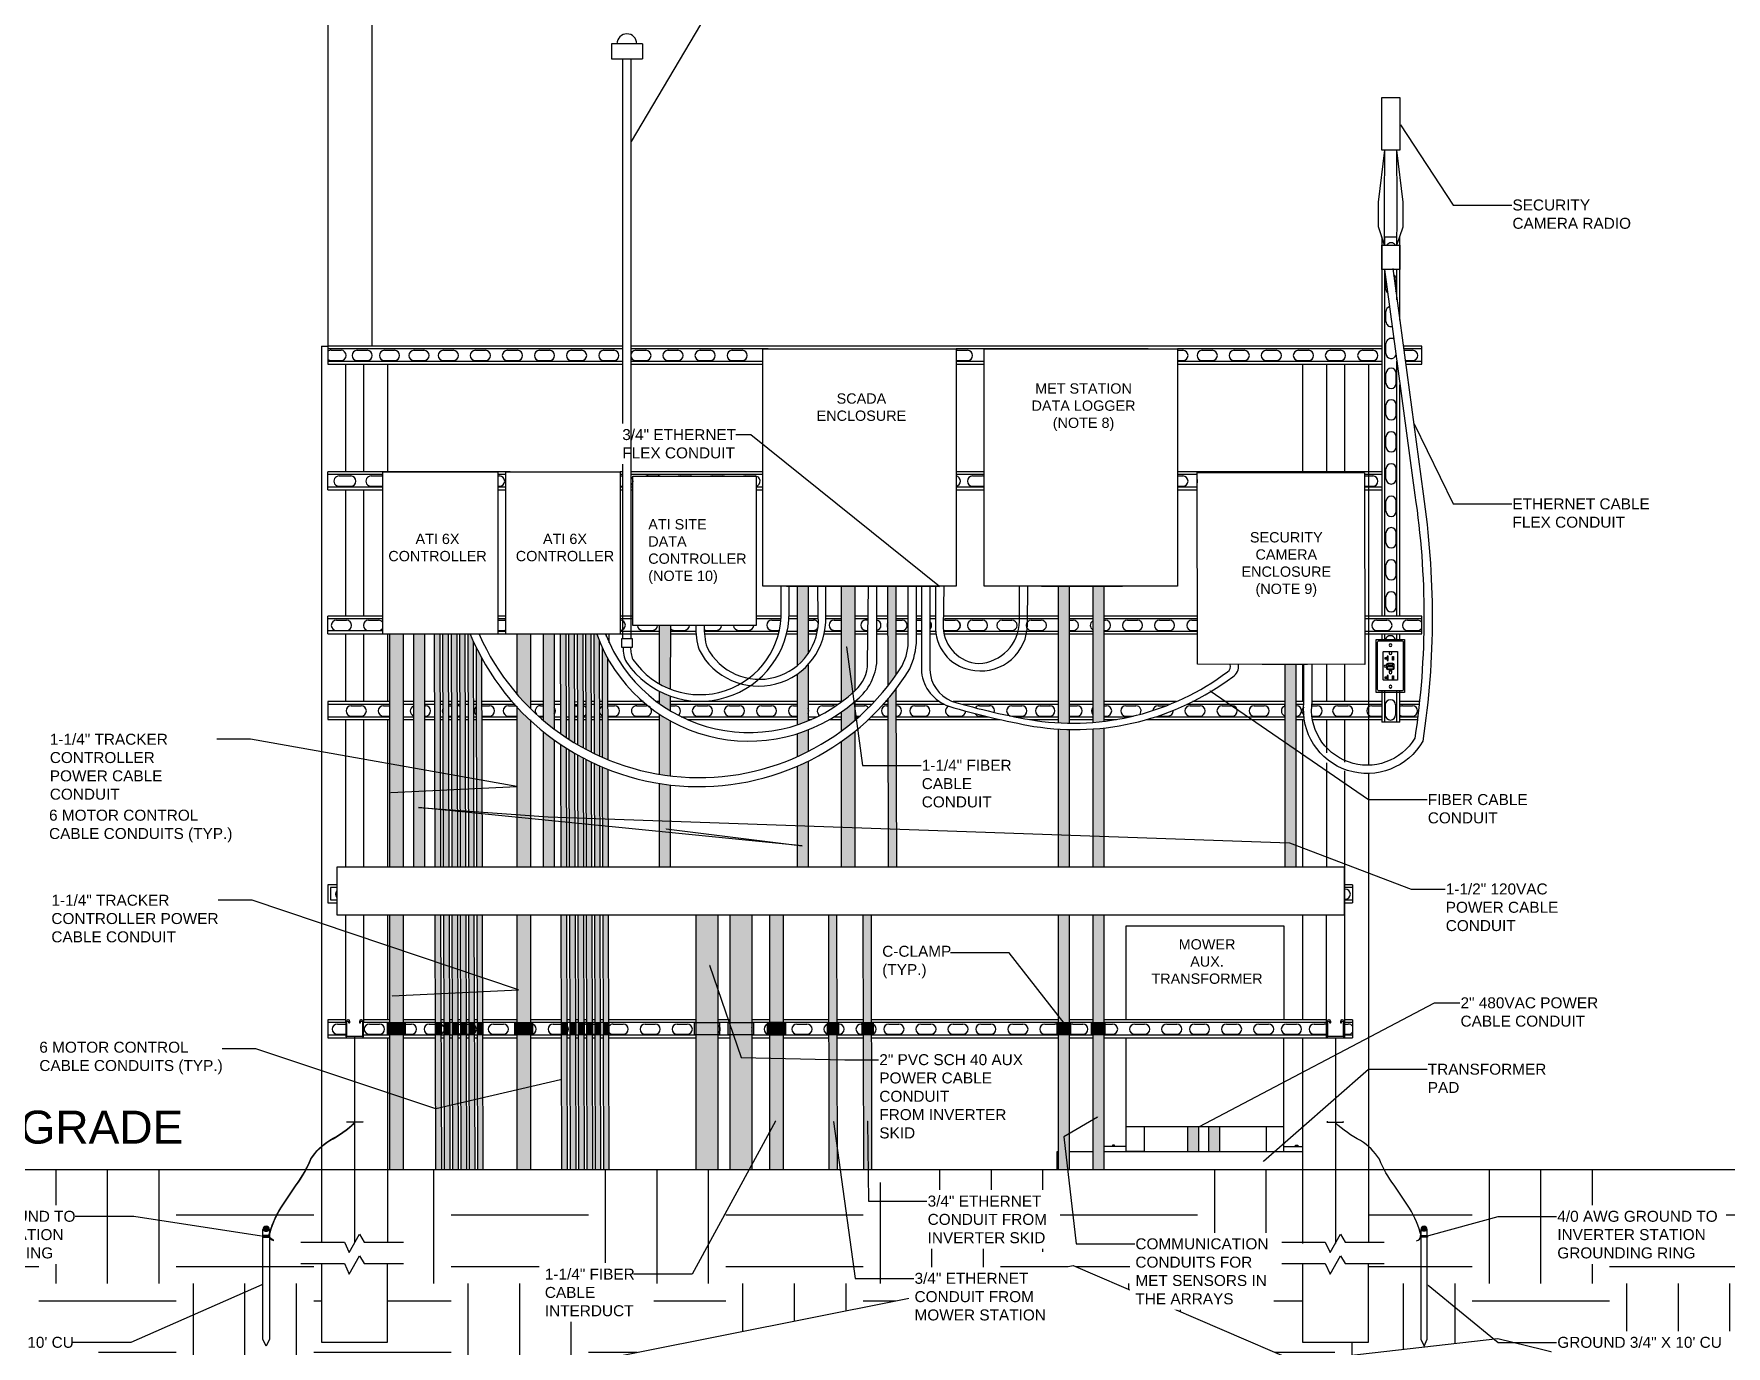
# Model space of a CAD drawing. Header units: feet. Extents: x -159 to 1687, y 0 to 1556.
# Drawn here: x 820.8 to 974.8, y 989.8 to 1109.3 of the extents above; entities that cross this region are included whole.
import ezdxf
from ezdxf import colors
from ezdxf.entities.mleader import LeaderData, LeaderLine
from ezdxf.math import Vec2, Vec3

# ---------------------------------------------------------------- set-up
doc = ezdxf.new("R2010")
doc.units = ezdxf.units.FT
doc.header["$MEASUREMENT"] = 0
for name, color, linetype in [('9417_1-3$0$M25-OBJ', 7, 'Continuous'), ('9417_1-3$0$M25-UNISTRUT', 94, 'Continuous'), ('9417_1-3$0$OBJ-LITE', 33, 'Continuous'), ('9417_1-3$0$UNISTRUT', 94, 'Continuous'), ('C-LINEWORK', 7, 'Continuous'), ('E-LV-EQUP', 211, 'Continuous'), ('E-POSTS', 4, 'Continuous'), ('EQUIPMENT_CON', 150, 'Continuous'), ('G-ANNO-TEXT', 1, 'Continuous')]:
    doc.layers.add(name, color=color, linetype=linetype)
doc.styles.add('NEI-A', font='arial.ttf')

msp = doc.modelspace()

# ---------------------------------------------------------------- texts
at = {"layer": 'G-ANNO-TEXT', "linetype": 'Continuous', "char_height": 0.9375, "attachment_point": 5, "style": 'NEI-A', "bg_fill": 3, "box_fill_scale": 1.5, "bg_fill_color": 256, "bg_fill_transparency": 0}
for s, width, gutter_width, heights, insert in [('MET STATION\\PDATA LOGGER\\P(NOTE 8)', 10.1476412, 0.5, [7.07029], (916.3244, 1075.30129)), ('SCADA ENCLOSURE', 9.4690147, 0.5, [0], (896.1138, 1075.30129)), ('ATI 6X CONTROLLER', 8.2647432, 27.55033, [0], (857.54138, 1062.5242)), ('ATI 6X CONTROLLER', 8.2647432, 27.55033, [0], (869.14052, 1062.5242)), ('SECURITY CAMERA ENCLOSURE\\P(NOTE 9)', 8.2647432, 27.55033, [0], (934.77514, 1060.97166))]:
    msp.add_mtext_dynamic_manual_height_columns(s, width=width, gutter_width=gutter_width, heights=heights, dxfattribs=dict(at, insert=insert))
at = {"layer": 'G-ANNO-TEXT', "insert": (876.71724, 1065.10911), "char_height": 1, "attachment_point": 1, "style": 'NEI-A'}
msp.add_mtext_dynamic_manual_height_columns('{\\H0.9375x;ATI SITE DATA CONTROLLER\\P(NOTE 10)} ', width=8.9342751, gutter_width=0.5, heights=[6.69173], dxfattribs=at)
at = {"layer": 'G-ANNO-TEXT', "linetype": 'Continuous', "insert": (816.60161, 1009.74404), "char_height": 3, "attachment_point": 5, "style": 'NEI-A'}
msp.add_mtext_dynamic_manual_height_columns('FINISHED GRADE', width=37.2855923, gutter_width=0.54688, heights=[0], dxfattribs=at)

# ---------------------------------------------------------------- blocks, each defined once
blk = doc.blocks.new('9417_1-3$0$unistrut_single')
at = {"layer": '9417_1-3$0$UNISTRUT'}
blk.add_lwpolyline([(0.7075, -0.13625, 0.414213562), (0.67625, -0.105), (-0.67625, -0.105, 0.414213562), (-0.7075, -0.13625), (-0.7075, -1.42625, 0.414213562), (-0.61375, -1.52), (-0.57375, -1.52, 0.414213562), (-0.5425, -1.48875), (-0.5425, -1.3965, -1), (-0.4375, -1.3965), (-0.4375, -1.48875, -0.414213562), (-0.57375, -1.625), (-0.61375, -1.625, -0.414213562), (-0.8125, -1.42625), (-0.8125, -0.13625, -0.414213562), (-0.67625, 0), (0.67625, 0, -0.414213562), (0.8125, -0.13625), (0.8125, -1.42625, -0.414213562), (0.61375, -1.625), (0.57375, -1.625, -0.414213562), (0.4375, -1.48875), (0.4375, -1.3965, -1), (0.5425, -1.3965), (0.5425, -1.48875, 0.414213562), (0.57375, -1.52), (0.61375, -1.52, 0.414213562), (0.7075, -1.42625)], format="xyb", close=True, dxfattribs=at)
blk = doc.blocks.new('9417_1-3$0$827-00085')
at = {"layer": '9417_1-3$0$OBJ-LITE'}
for p, q in [((-0.25, 0.19), (-0.25, -0.19)), ((0.25, 0.31), (-0.13, 0.31)), ((0.37, -0.19), (0.37, 0.19)), ((-0.13, -0.31), (0.25, -0.31))]:
    blk.add_line(p, q, dxfattribs=at)
for points in [[(-1.31, 0.59), (-1.31, -0.59, 0.414214), (-1.25, -0.66), (1.25, -0.66, 0.414214), (1.31, -0.59), (1.31, 0.59, 0.414214), (1.25, 0.66), (-1.25, 0.66, 0.414214)], [(-1.16, -0.13), (-1.28, -0.13), (-1.28, 0.12), (-1.16, 0.12, -1)], [(-0.19, -0.19), (-0.19, 0.19, -0.414214), (-0.16, 0.22), (-0.09, 0.22, -0.414214), (-0.06, 0.19), (-0.06, -0.19, -0.414214), (-0.09, -0.22), (-0.16, -0.22, -0.414214)], [(0.31, -0.22), (0.31, 0.22, 0.414214), (0.28, 0.25), (0.09, 0.25, 0.414214), (0.06, 0.22), (0.06, -0.22, 0.414214), (0.09, -0.25), (0.28, -0.25, 0.414214)], [(0.59, -0.13), (0.47, -0.13), (0.47, 0.12), (0.59, 0.12, -1)]]:
    blk.add_lwpolyline(points, format="xyb", close=True, dxfattribs=at)
for points in [[(-0.64, 0.28), (-0.5, 0.28), (-0.5, 0.19), (-0.88, 0.19), (-0.88, 0.28), (-0.73, 0.28), (-0.73, 0.5), (-0.64, 0.5)], [(1.11, 0.28), (1.25, 0.28), (1.25, 0.19), (0.87, 0.19), (0.87, 0.28), (1.02, 0.28), (1.02, 0.5), (1.11, 0.5)], [(-0.53, -0.28), (-0.53, -0.19), (-0.84, -0.19), (-0.84, -0.28)], [(1.22, -0.28), (1.22, -0.19), (0.91, -0.19), (0.91, -0.28)]]:
    blk.add_lwpolyline(points, close=True, dxfattribs=at)
blk.add_circle((0.03, 0.48), 0.0882, dxfattribs=at)
for centre, start, end in [((-0.13, 0.19), 90, 180), ((0.25, 0.19), 0, 90), ((-0.13, -0.19), 180, 270), ((0.25, -0.19), 270, 0)]:
    blk.add_arc(centre, 0.125, start, end, dxfattribs=at)
blk = doc.blocks.new('9417_1-3$0$827-00085_822-10365_822-13765_fnt')
blk.add_lwpolyline([(2.41, -1.28), (2.41, 1.28), (-2.41, 1.28), (-2.41, -1.28)], close=True)
at = {"layer": '9417_1-3$0$OBJ-LITE'}
blk.add_lwpolyline([(2.28, 1.03, 0.414214), (2.16, 1.16), (-2.16, 1.16, 0.414214), (-2.28, 1.03), (-2.28, -1.03, 0.414214), (-2.16, -1.16), (2.16, -1.16, 0.414214), (2.28, -1.03)], format="xyb", close=True, dxfattribs=at)
for centre in [(-1.89, 0), (1.89, 0)]:
    blk.add_circle(centre, 0.125, dxfattribs=at)
blk.add_blockref('9417_1-3$0$827-00085', (0, 0))

# ---------------------------------------------------------------- hatches: boundary and pattern name
at = {"transparency": 33554503}
h = msp.add_hatch(color=256, dxfattribs=at)
h.dxf.hatch_style = 1
edge = h.paths.add_edge_path()
edge.add_line((891.25416, 1059.01503), (890.25416, 1059.01503))
edge.add_line((890.25416, 1059.01503), (890.27512, 1051.84879))
edge.add_arc((888.4819, 1054.48478), 3.18811, 304.2267388, 329.3705782)
edge.add_line((891.22521, 1052.86049), (891.25416, 1059.01503))
edge = h.paths.add_edge_path()
edge.add_line((899.26304, 1059.01706), (898.51306, 1059.01503))
edge.add_line((898.51306, 1059.01503), (898.53679, 1049.98659))
edge.add_arc((881.32591, 1063.44269), 21.84676, 321.9803845, 325.2894269)
edge.add_line((899.2848, 1051.00247), (899.26304, 1059.01706))
h = msp.add_hatch(color=256, dxfattribs=at)
h.dxf.hatch_style = 1
h.paths.add_polyline_path([(895.50861, 1059.01503), (894.25861, 1059.01503), (894.25861, 1048.43539, 0.029029321), (895.50861, 1049.47747)])
h.paths.add_polyline_path([(895.50861, 1048.51048, -0.027007952), (894.25861, 1047.53546), (894.25861, 1045.80774, 0.01823026), (895.50861, 1046.79573)])
h.paths.add_polyline_path([(895.50861, 1045.78815, -0.017371056), (894.25861, 1044.84553), (894.25861, 1033.44096), (895.50861, 1033.44096)])
h = msp.add_hatch(color=256, dxfattribs=at)
h.dxf.hatch_style = 1
h.paths.add_polyline_path([(915.01906, 1059.01503), (914.01906, 1059.01503), (914.01906, 1046.56972, 0.010638953), (915.01906, 1046.53435)])
h.paths.add_polyline_path([(918.16533, 1059.01503), (917.16533, 1059.01503), (917.16533, 1046.60219, 0.010684248), (918.16533, 1046.70115)])
h.paths.add_polyline_path([(915.01906, 1045.95923, -0.010514679), (914.01906, 1046.00229), (914.01906, 1033.44096), (915.01906, 1033.44096)])
h.paths.add_polyline_path([(918.16533, 1046.09839, -0.010546993), (917.16533, 1046.00884), (917.16533, 1033.44096), (918.16533, 1033.44096)])
h.paths.add_polyline_path([(915.01906, 1029.10081), (914.01906, 1029.10081), (914.01906, 1005.90336), (915.01906, 1005.90336)])
h.paths.add_polyline_path([(918.16533, 1029.10081), (917.16533, 1029.10081), (917.16533, 1005.90336), (918.16533, 1005.90336)])
h = msp.add_hatch(color=256, dxfattribs=at)
h.dxf.hatch_style = 1
edge = h.paths.add_edge_path()
edge.add_arc((876.61616, 1057.20834), 14.84338, 230.4497157, 235.2926447, ccw=False)
edge.add_line((867.16456, 1045.76312), (867.16456, 1033.44096))
edge.add_line((867.16456, 1033.44096), (868.16456, 1033.44096))
edge.add_line((868.16456, 1033.44096), (868.16456, 1045.00603))
edge = h.paths.add_edge_path()
edge.add_arc((886.04439, 1059.84733), 15.00228, 236.277062, 240.7565867, ccw=False)
edge.add_line((877.71546, 1047.36945), (877.71546, 1041.89634))
edge.add_arc((881.32591, 1063.44269), 21.84676, 260.4875061, 263.1373714)
edge.add_line((878.71546, 1041.75246), (878.71546, 1046.75705))
edge = h.paths.add_edge_path()
edge.add_arc((881.37823, 1063.57225), 22.81459, 260.7614578, 263.2975279, ccw=False)
edge.add_line((877.71546, 1041.0536), (877.71546, 1033.44096))
edge.add_line((877.71546, 1033.44096), (878.71546, 1033.44096))
edge.add_line((878.71546, 1033.44096), (878.71546, 1040.91358))
h.paths.add_polyline_path([(883.058, 1029.10081), (881.058, 1029.10081), (881.058, 1005.90336), (883.058, 1005.90336)])
h.paths.add_polyline_path([(886.13812, 1029.10081), (884.13812, 1029.10081), (884.13812, 1005.90336), (886.13812, 1005.90336)])
edge = h.paths.add_edge_path()
edge.add_arc((881.82026, 1062.30256), 21.42053, 293.1867956, 296.1303163, ccw=False)
edge.add_line((890.25416, 1042.61225), (890.25416, 1033.44096))
edge.add_line((890.25416, 1033.44096), (891.25416, 1033.44096))
edge.add_line((891.25416, 1033.44096), (891.25416, 1043.07133))
edge = h.paths.add_edge_path()
edge.add_arc((881.32591, 1063.44269), 22.59676, 319.6222499, 322.6465246, ccw=False)
edge.add_line((898.5399, 1048.80397), (898.58028, 1033.44096))
edge.add_line((898.58028, 1033.44096), (899.33247, 1033.44096))
edge.add_line((899.33247, 1033.44096), (899.28825, 1049.73255))
h.paths.add_polyline_path([(897.02995, 1029.1031), (896.27995, 1029.1031), (896.32418, 1005.90564), (897.07418, 1005.90564)])
h.paths.add_polyline_path([(935.63331, 1051.88331), (934.63422, 1051.88331), (934.63331, 1033.44096), (935.63331, 1033.44096)])
edge = h.paths.add_edge_path()
edge.add_arc((885.91405, 1059.70382), 14.77137, 287.0867315, 291.1934197, ccw=False)
edge.add_line((890.25416, 1045.58444), (890.25416, 1043.50361))
edge.add_arc((881.32591, 1063.44269), 21.84676, 294.1216956, 297.0295179)
edge.add_line((891.25416, 1043.9822), (891.25416, 1045.93151))
edge = h.paths.add_edge_path()
edge.add_arc((885.42998, 1057.76316), 8.30065, 305.5336329, 314.5597939, ccw=False)
edge.add_line((890.25416, 1051.0083), (890.25416, 1046.37107))
edge.add_arc((885.91405, 1059.70382), 14.02137, 288.0312269, 292.3866522)
edge.add_line((891.25416, 1046.73918), (891.25416, 1051.84879))
edge = h.paths.add_edge_path()
edge.add_arc((881.44469, 1056.64538), 8.10589, 242.6087585, 250.3508243)
edge.add_line((878.719, 1049.0115), (878.71546, 1047.6714))
edge.add_arc((885.91405, 1059.70382), 14.02137, 234.2167222, 239.1093486, ccw=False)
edge.add_line((877.71546, 1048.3292), (877.71546, 1049.44827))
edge = h.paths.add_edge_path()
edge.add_line((878.73598, 1055.43122), (877.71546, 1055.43122))
edge.add_line((877.71546, 1055.43122), (877.71546, 1050.12546))
edge.add_arc((881.4139, 1056.52552), 7.39184, 239.9774209, 248.6322812)
edge.add_line((878.72067, 1049.64179), (878.73598, 1055.43122))
edge = h.paths.add_edge_path()
edge.add_line((866.00871, 1054.64261), (864.75871, 1054.64261))
edge.add_line((864.75871, 1054.64261), (864.75871, 1049.20161))
edge.add_arc((881.32591, 1063.44269), 21.84676, 220.6821718, 225.4830311)
edge.add_line((866.00871, 1047.86502), (866.00871, 1054.64261))
edge = h.paths.add_edge_path()
edge.add_line((868.16456, 1054.64261), (867.16456, 1054.64261))
edge.add_line((867.16456, 1054.64261), (867.16456, 1046.80728))
edge.add_arc((881.32591, 1063.44269), 21.84676, 229.5929887, 232.9551713)
edge.add_line((868.16456, 1046.00539), (868.16456, 1054.64261))
h = msp.add_hatch(color=256, dxfattribs=at)
h.dxf.hatch_style = 1
h.paths.add_polyline_path([(854.40957, 1029.10081), (853.15957, 1029.10081), (853.15957, 1005.90336), (854.40957, 1005.90336)])
h.paths.add_polyline_path([(866.00871, 1029.10081), (864.75871, 1029.10081), (864.75871, 1005.90336), (866.00871, 1005.90336)])
edge = h.paths.add_edge_path()
edge.add_arc((881.32591, 1063.44269), 22.59676, 222.8473988, 227.324149, ccw=False)
edge.add_line((864.75871, 1048.07581), (864.75871, 1033.44096))
edge.add_line((864.75871, 1033.44096), (866.00871, 1033.44096))
edge.add_line((866.00871, 1033.44096), (866.00871, 1046.82955))
h.paths.add_polyline_path([(856.3457, 1054.64261), (855.3457, 1054.64261), (855.3457, 1033.44096), (856.3457, 1033.44096)])
h.paths.add_polyline_path([(854.40957, 1054.64261), (853.15957, 1054.64261), (853.15957, 1033.44096), (854.40957, 1033.44096)])
h = msp.add_hatch(color=256, dxfattribs=at)
h.dxf.hatch_style = 1
h.paths.add_polyline_path([(857.85705, 1029.10081), (857.33979, 1029.10081), (857.40276, 1005.90336), (857.92002, 1005.90336)])
h.paths.add_polyline_path([(858.62431, 1029.10081), (858.10705, 1029.10081), (858.17002, 1005.90336), (858.68728, 1005.90336)])
h.paths.add_polyline_path([(859.39157, 1029.10081), (858.87431, 1029.10081), (858.93728, 1005.90336), (859.45453, 1005.90336)])
h.paths.add_polyline_path([(860.14157, 1029.10081), (859.64157, 1029.10081), (859.70453, 1005.90336), (860.20454, 1005.90336)])
h.paths.add_polyline_path([(860.89157, 1029.10081), (860.39157, 1029.10081), (860.45454, 1005.90336), (860.95454, 1005.90336)])
h.paths.add_polyline_path([(861.64157, 1029.10081), (861.14157, 1029.10081), (861.20454, 1005.90336), (861.70454, 1005.90336)])
edge = h.paths.add_edge_path()
edge.add_arc((881.32591, 1063.44269), 22.59676, 206.3460734, 209.0860063, ccw=False)
edge.add_line((861.07629, 1053.41444), (861.12979, 1033.44096))
edge.add_line((861.12979, 1033.44096), (861.62979, 1033.44096))
edge.add_line((861.62979, 1033.44096), (861.57881, 1052.45791))
edge = h.paths.add_edge_path()
edge.add_arc((882.42061, 1063.93202), 23.79574, 202.9782437, 204.8312866, ccw=False)
edge.add_line((860.513, 1054.64261), (860.32218, 1054.64258))
edge.add_line((860.32218, 1054.64258), (860.37979, 1033.44096))
edge.add_line((860.37979, 1033.44096), (860.87979, 1033.44096))
edge.add_line((860.87979, 1033.44096), (860.82484, 1053.93906))
h.paths.add_polyline_path([(860.07224, 1054.64261), (859.57224, 1054.64261), (859.62979, 1033.44096), (860.12979, 1033.44096)])
h.paths.add_polyline_path([(859.32223, 1054.64261), (858.80498, 1054.64261), (858.86253, 1033.44096), (859.37978, 1033.44096)])
h.paths.add_polyline_path([(858.55498, 1054.64261), (858.03772, 1054.64261), (858.09527, 1033.44096), (858.61253, 1033.44096)])
h.paths.add_polyline_path([(857.78772, 1054.64261), (857.27046, 1054.64261), (857.32801, 1033.44096), (857.84527, 1033.44096)])
h = msp.add_hatch(color=256, dxfattribs=at)
h.dxf.hatch_style = 1
h.paths.add_polyline_path([(869.31988, 1029.10081), (868.80262, 1029.10081), (868.86559, 1005.90336), (869.38285, 1005.90336)])
h.paths.add_polyline_path([(870.08714, 1029.10081), (869.56988, 1029.10081), (869.63285, 1005.90336), (870.1501, 1005.90336)])
h.paths.add_polyline_path([(870.85439, 1029.10081), (870.33714, 1029.10081), (870.4001, 1005.90336), (870.91736, 1005.90336)])
h.paths.add_polyline_path([(871.6044, 1029.10081), (871.10439, 1029.10081), (871.16736, 1005.90336), (871.66736, 1005.90336)])
h.paths.add_polyline_path([(872.3544, 1029.10081), (871.8544, 1029.10081), (871.91737, 1005.90336), (872.41737, 1005.90336)])
h.paths.add_polyline_path([(873.1044, 1029.10081), (872.6044, 1029.10081), (872.66737, 1005.90336), (873.16737, 1005.90336)])
edge = h.paths.add_edge_path()
edge.add_arc((881.3217, 1063.3011), 22.53823, 236.1289938, 237.7012333)
edge.add_line((869.27876, 1044.25014), (869.3081, 1033.44096))
edge.add_line((869.3081, 1033.44096), (868.79084, 1033.44096))
edge.add_line((868.79084, 1033.44096), (868.76058, 1044.58774))
edge = h.paths.add_edge_path()
edge.add_arc((881.3217, 1063.3011), 22.53823, 238.4513026, 239.984406)
edge.add_line((870.04727, 1043.78549), (870.07535, 1033.44096))
edge.add_line((870.07535, 1033.44096), (869.5581, 1033.44096))
edge.add_line((869.5581, 1033.44096), (869.52918, 1044.09412))
edge = h.paths.add_edge_path()
edge.add_arc((881.3217, 1063.3011), 22.53823, 240.7168336, 242.2158389)
edge.add_line((870.81568, 1043.36131), (870.84261, 1033.44096))
edge.add_line((870.84261, 1033.44096), (870.32536, 1033.44096))
edge.add_line((870.32536, 1033.44096), (870.29766, 1043.64297))
edge = h.paths.add_edge_path()
edge.add_arc((881.3217, 1063.3011), 22.53823, 242.9328693, 244.3533641)
edge.add_line((871.56671, 1042.98333), (871.59262, 1033.44096))
edge.add_line((871.59262, 1033.44096), (871.09261, 1033.44096))
edge.add_line((871.09261, 1033.44096), (871.06604, 1043.2314))
edge = h.paths.add_edge_path()
edge.add_arc((881.33928, 1063.43786), 21.85704, 244.1655589, 245.6161053)
edge.add_line((872.31564, 1043.53047), (872.28766, 1053.99162))
edge.add_arc((899.53241, 1064.8699), 29.3362, 200.4031456, 201.7658327, ccw=False)
edge.add_line((872.03667, 1054.64261), (871.78501, 1054.64258))
edge.add_line((871.78501, 1054.64258), (871.81459, 1043.76528))
edge = h.paths.add_edge_path()
edge.add_arc((881.3217, 1063.3011), 22.53823, 245.0572099, 246.4540215)
edge.add_line((872.31802, 1042.63941), (872.34262, 1033.44096))
edge.add_line((872.34262, 1033.44096), (871.84262, 1033.44096))
edge.add_line((871.84262, 1033.44096), (871.81704, 1042.86503))
edge = h.paths.add_edge_path()
edge.add_arc((881.33928, 1063.43786), 21.85704, 246.3343414, 247.7593371)
edge.add_line((873.06644, 1043.20694), (873.04164, 1052.45791))
edge.add_arc((892.78874, 1063.44269), 22.59676, 206.3460734, 209.0860063, ccw=False)
edge.add_line((872.53912, 1053.41444), (872.56589, 1043.41892))
edge = h.paths.add_edge_path()
edge.add_arc((881.3217, 1063.3011), 22.53823, 247.1461593, 248.5201726)
edge.add_line((873.0688, 1042.32823), (873.09262, 1033.44096))
edge.add_line((873.09262, 1033.44096), (872.59262, 1033.44096))
edge.add_line((872.59262, 1033.44096), (872.56827, 1042.53216))
edge = h.paths.add_edge_path()
edge.add_line((869.25055, 1054.64261), (868.73329, 1054.64261))
edge.add_line((868.73329, 1054.64261), (868.75793, 1045.56498))
edge.add_arc((881.33928, 1063.43786), 21.85704, 234.8569291, 236.5018048)
edge.add_line((869.27615, 1045.2112), (869.25055, 1054.64261))
edge = h.paths.add_edge_path()
edge.add_line((870.0178, 1054.64261), (869.50055, 1054.64261))
edge.add_line((869.50055, 1054.64261), (869.52659, 1045.0479))
edge.add_arc((881.33928, 1063.43786), 21.85704, 237.2855566, 238.8857082)
edge.add_line((870.04472, 1044.72521), (870.0178, 1054.64261))
edge = h.paths.add_edge_path()
edge.add_line((870.78506, 1054.64261), (870.2678, 1054.64261))
edge.add_line((870.2678, 1054.64261), (870.29513, 1044.57634))
edge.add_arc((881.33928, 1063.43786), 21.85704, 239.6493678, 241.2108028)
edge.add_line((870.81318, 1044.28241), (870.78506, 1054.64261))
edge = h.paths.add_edge_path()
edge.add_line((871.53506, 1054.64261), (871.03506, 1054.64261))
edge.add_line((871.03506, 1054.64261), (871.06355, 1044.14694))
edge.add_arc((881.33928, 1063.43786), 21.85704, 241.9570297, 243.4341855)
edge.add_line((871.56426, 1043.88846), (871.53506, 1054.64261))
h = msp.add_hatch(color=256, dxfattribs=at)
h.dxf.hatch_style = 1
h.paths.add_polyline_path([(889.00464, 1029.10081), (887.75464, 1029.10081), (887.75464, 1005.90336), (889.00464, 1005.90336)])
h = msp.add_hatch(color=256, dxfattribs=at)
h.dxf.hatch_style = 1
h.paths.add_polyline_path([(893.88368, 1029.10081), (893.13368, 1029.10081), (893.1779, 1005.90336), (893.9279, 1005.90336)])
h = msp.add_hatch(color=256, dxfattribs=at)
h.dxf.hatch_style = 1
h.paths.add_polyline_path([(928.72525, 1009.80356), (927.72525, 1009.80356), (927.72525, 1007.55734), (928.72525, 1007.55734)])
at = {"layer": 'C-LINEWORK'}
h = msp.add_hatch(dxfattribs=at)
h.set_pattern_fill('EARTH', color=254, scale=50)
h.set_pattern_definition([(0, (-5916.237, -1827.929), (12.5, 12.5), [12.5, -12.5]), (0, (-5916.237, -1823.241), (12.5, 12.5), [12.5, -12.5]), (0, (-5916.237, -1818.554), (12.5, 12.5), [12.5, -12.5]), (90, (-5914.675, -1816.991), (-12.5, 12.5), [12.5, -12.5]), (90, (-5909.987, -1816.991), (-12.5, 12.5), [12.5, -12.5]), (90, (-5905.3, -1816.991), (-12.5, 12.5), [12.5, -12.5])])
h.paths.add_polyline_path([(739.65965, 1005.90336), (780.26192, 988.43832), (798.59843, 990.53282), (836.05731, 981.36939), (915.38295, 997.17084), (895.08182, 1005.90336), (853.15957, 1005.90336), (852.99798, 990.18512), (846.99798, 990.18512), (846.99798, 1005.90336)])
h = msp.add_hatch(dxfattribs=at)
h.set_pattern_fill('EARTH', color=254, scale=50)
h.set_pattern_definition([(0, (-5760.815, -1827.929), (12.5, 12.5), [12.5, -12.5]), (0, (-5760.815, -1823.241), (12.5, 12.5), [12.5, -12.5]), (0, (-5760.815, -1818.554), (12.5, 12.5), [12.5, -12.5]), (90, (-5759.253, -1816.991), (-12.5, 12.5), [12.5, -12.5]), (90, (-5754.565, -1816.991), (-12.5, 12.5), [12.5, -12.5]), (90, (-5749.878, -1816.991), (-12.5, 12.5), [12.5, -12.5])])
h.paths.add_polyline_path([(915.38295, 997.17084), (935.68409, 988.43832), (954.0206, 990.53282), (991.47948, 981.36939), (1046.48901, 1005.90336), (942.25661, 1005.90372), (942.25661, 990.18512), (936.25661, 990.18512), (936.25661, 1005.90407), (895.87604, 1005.90479)])
at = {"layer": 'E-POSTS'}
h = msp.add_hatch(color=256, dxfattribs=at)
h.dxf.hatch_style = 1
h.paths.add_polyline_path([(841.65754, 1000.44607, 0.548447209), (842.24257, 1000.44607, 1)])
h = msp.add_hatch(color=256, dxfattribs=at)
h.dxf.hatch_style = 1
h.paths.add_polyline_path([(947.59705, 1000.44607, -0.548447209), (947.01202, 1000.44607, -1)])
at = {"layer": 'EQUIPMENT_CON'}
h = msp.add_hatch(color=1, dxfattribs=at)
h.dxf.hatch_style = 1
h.paths.add_polyline_path([(870.36684, 1019.28253), (870.8841, 1019.2821), (870.8841, 1018.1571), (870.36684, 1018.15753)])
h = msp.add_hatch(color=1, dxfattribs=at)
h.dxf.hatch_style = 1
h.paths.add_polyline_path([(871.13409, 1019.28461), (871.6341, 1019.28414), (871.6341, 1018.15914), (871.13409, 1018.15961)])
h = msp.add_hatch(color=1, dxfattribs=at)
h.dxf.hatch_style = 1
h.paths.add_polyline_path([(871.88411, 1019.27836), (872.38412, 1019.27789), (872.38412, 1018.15289), (871.88411, 1018.15336)])
h = msp.add_hatch(color=1, dxfattribs=at)
h.dxf.hatch_style = 1
h.paths.add_polyline_path([(872.63409, 1019.28868), (873.13409, 1019.28821), (873.13409, 1018.16321), (872.63409, 1018.16368)])
h = msp.add_hatch(color=1, dxfattribs=at)
h.dxf.hatch_style = 1
h.paths.add_polyline_path([(913.91173, 1019.27836), (915.12638, 1019.27836), (915.12638, 1018.15336), (913.91173, 1018.15336)])
h = msp.add_hatch(color=1, dxfattribs=at)
h.dxf.hatch_style = 1
h.paths.add_polyline_path([(917.05801, 1019.27836), (918.27266, 1019.27836), (918.27266, 1018.15336), (917.05801, 1018.15336)])

# ---------------------------------------------------------------- linework, layer by layer
for points in [[(920.21553, 1019.52836), (920.21553, 1028.09908), (934.55647, 1028.09908), (934.55647, 1019.52836)], [(934.55647, 1009.7843), (920.21553, 1009.7843)], [(921.84006, 1009.7843), (921.84006, 1007.54249), (920.21553, 1007.54249)], [(932.93193, 1009.7843), (932.93193, 1007.54249), (934.55647, 1007.54249)], [(913.91587, 1005.90336), (913.91587, 1007.53808), (914.01906, 1007.53808)], [(915.01906, 1007.53808), (917.16533, 1007.53808)], [(920.21553, 1008.00599), (918.16533, 1008.00599)], [(918.16533, 1007.53808), (936.25661, 1007.53808)], [(934.55647, 1008.00599), (936.25661, 1008.00599)], [(935.61795, 1008.00599), (935.61795, 1008.13284), (935.80943, 1008.13284), (935.80943, 1008.00599)], [(728.1587, 1005.90336), (1056.18775, 1005.90336)]]:
    msp.add_lwpolyline(points)
at = {"layer": '9417_1-3$0$M25-UNISTRUT'}
for p, q in [((847.56048, 1176.90336), (847.56048, 1080.85503)), ((851.56048, 1176.90336), (851.56048, 1080.85503)), ((943.46794, 1090.79817), (943.46794, 1056.32368)), ((943.71794, 1087.82804), (943.71794, 1056.32368)), ((874.41397, 1080.85503), (847.56048, 1080.85503)), ((874.41397, 1080.60503), (847.56048, 1080.60503)), ((943.46794, 1080.85503), (875.1352, 1080.85503)), ((922.21796, 1080.60503), (904.73221, 1080.60503)), ((944.84294, 1056.32368), (944.84294, 1079.48003)), ((864.15755, 1069.41331), (847.56048, 1069.41331)), ((852.55841, 1069.16331), (847.56048, 1069.16331)), ((890.25416, 1056.28831), (889.54272, 1056.28831)), ((894.25861, 1056.28831), (892.8706, 1056.28831)), ((914.01906, 1056.28831), (903.68334, 1056.28831)), ((914.01906, 1056.03831), (903.68334, 1056.03831)), ((947.10526, 1056.28831), (941.98405, 1056.28831)), ((947.10526, 1056.03831), (941.98405, 1056.03831)), ((847.56048, 1048.49655), (847.56048, 1046.87155)), ((857.36578, 1019.52836), (854.40957, 1019.52836)), ((864.75871, 1019.52836), (861.66756, 1019.52836)), ((881.058, 1019.52836), (873.13039, 1019.52836)), ((857.36646, 1019.27836), (854.40957, 1019.27836)), ((864.75871, 1019.27836), (861.66824, 1019.27836)), ((881.058, 1019.27836), (873.13106, 1019.27836))]:
    msp.add_line(p, q, dxfattribs=at)
for points in [[(943.71794, 1090.79817), (943.71794, 1090.05235)], [(944.84294, 1090.05235), (944.84294, 1090.79817)], [(945.09294, 1083.22826), (945.09294, 1090.79817)], [(944.84294, 1085.08824), (944.84294, 1087.82804)], [(847.55435, 1079.48003), (874.41397, 1079.48003)], [(887.63823, 1080.60503), (875.1352, 1080.60503)], [(875.1352, 1079.48003), (887.14221, 1079.48003)], [(904.72858, 1079.48003), (907.28139, 1079.48003)], [(943.46794, 1080.60503), (924.87139, 1080.60503)], [(924.87139, 1079.48003), (943.46794, 1079.48003)], [(944.84, 1079.48003), (944.84294, 1079.48003)], [(947.11653, 1080.85503), (945.42321, 1080.85503)], [(947.11653, 1080.60503), (945.45681, 1080.60503)], [(945.60802, 1079.48003), (947.11653, 1079.48003)], [(947.11653, 1079.23003), (947.11653, 1080.85503)], [(847.56048, 1079.23003), (874.41397, 1079.23003)], [(850.81048, 1079.23003), (850.81048, 1069.41331)], [(875.1352, 1079.23003), (887.14221, 1079.23003)], [(904.72792, 1079.23003), (907.28139, 1079.23003)], [(924.87139, 1079.23003), (943.46794, 1079.23003)], [(938.42419, 1079.23003), (938.42419, 1069.41331)], [(940.06911, 1079.23003), (940.06911, 1069.41331)], [(944.84294, 1079.23003), (944.8736, 1079.23003)], [(945.64162, 1079.23003), (947.11653, 1079.23003)], [(945.09294, 1056.32368), (945.09294, 1077.32662)], [(863.75171, 1069.16331), (863.02815, 1069.16331)], [(874.41397, 1069.41331), (874.16755, 1069.41331)], [(874.41397, 1069.16331), (874.16755, 1069.16331)], [(907.28139, 1069.41331), (904.73221, 1069.41331)], [(907.28139, 1069.16331), (904.73221, 1069.16331)], [(926.67814, 1069.16331), (924.87052, 1069.16331)], [(943.46707, 1069.41331), (924.87139, 1069.41331)], [(943.46707, 1069.16331), (941.89903, 1069.16331)], [(847.56048, 1068.03831), (852.55841, 1068.03831)], [(847.56048, 1067.78831), (852.55841, 1067.78831)], [(850.81048, 1067.78831), (850.81048, 1056.28831)], [(863.02815, 1068.03831), (863.75171, 1068.03831)], [(863.02815, 1067.78831), (863.75171, 1067.78831)], [(874.16755, 1068.03831), (874.41397, 1068.03831)], [(874.16755, 1067.78831), (874.41397, 1067.78831)], [(875.1352, 1068.03831), (875.30605, 1068.03831)], [(875.1352, 1067.78831), (875.30605, 1067.78831)], [(886.52965, 1068.03831), (887.14221, 1068.03831)], [(886.52965, 1067.78831), (887.14721, 1067.78831)], [(904.73221, 1068.03831), (907.28139, 1068.03831)], [(904.73221, 1067.78831), (907.28139, 1067.78831)], [(924.87052, 1068.03831), (926.67892, 1068.03831)], [(924.87052, 1067.78831), (926.67909, 1067.78831)], [(941.89981, 1068.03831), (943.46707, 1068.03831)], [(941.89998, 1067.78831), (943.46707, 1067.78831)], [(912.50802, 1059.01503), (919.86626, 1059.01503)], [(852.55841, 1056.28831), (847.56048, 1056.28831)], [(852.55841, 1056.03831), (847.56048, 1056.03831)], [(847.56048, 1054.98047), (852.55841, 1054.96288)], [(863.75171, 1056.28831), (863.02815, 1056.28831)], [(863.75171, 1056.03831), (863.02815, 1056.03831)], [(863.02815, 1054.91663), (863.75171, 1054.91476)], [(875.30605, 1056.28831), (874.16755, 1056.28831)], [(875.30605, 1056.03831), (874.16755, 1056.03831)], [(874.16755, 1054.91331), (877.71546, 1054.91331)], [(878.73461, 1054.91331), (881.11719, 1054.91331)], [(881.8707, 1054.91331), (886.79916, 1054.91331)], [(888.80193, 1056.28831), (886.52965, 1056.28831)], [(888.78966, 1056.03831), (886.52965, 1056.03831)], [(886.80986, 1054.91331), (888.62778, 1054.91331)], [(889.36337, 1054.91331), (890.08732, 1054.91331)], [(890.08732, 1056.03831), (889.52782, 1056.03831)], [(890.25416, 1056.03831), (890.08927, 1056.03831)], [(890.09803, 1054.91331), (890.25416, 1054.91331)], [(892.18306, 1056.28831), (891.25416, 1056.28831)], [(892.19329, 1056.03831), (891.25416, 1056.03831)], [(891.25416, 1054.91331), (892.10465, 1054.91331)], [(892.77757, 1054.91331), (893.37549, 1054.91331)], [(893.37549, 1056.03831), (892.87575, 1056.03831)], [(894.25861, 1056.03831), (893.37743, 1056.03831)], [(893.38619, 1054.91331), (894.25861, 1054.91331)], [(896.72675, 1056.28831), (895.50861, 1056.28831)], [(896.72396, 1056.03831), (895.50861, 1056.03831)], [(895.50861, 1054.91331), (896.71139, 1054.91331)], [(897.5067, 1054.91331), (898.52384, 1054.91331)], [(898.52088, 1056.03831), (897.50683, 1056.03831)], [(898.52022, 1056.28831), (897.50686, 1056.28831)], [(900.37734, 1056.28831), (899.27045, 1056.28831)], [(900.37734, 1056.03831), (899.27113, 1056.03831)], [(899.27418, 1054.91331), (900.37734, 1054.91331)], [(901.58079, 1056.28831), (901.12734, 1056.28831)], [(901.58079, 1056.03831), (901.12929, 1056.03831)], [(901.13805, 1054.91331), (901.58079, 1054.91331)], [(902.85684, 1056.28831), (902.33079, 1056.28831)], [(902.85723, 1056.03831), (902.33079, 1056.03831)], [(902.33079, 1054.91331), (902.87078, 1054.91331)], [(903.68334, 1054.91331), (914.01906, 1054.91331)], [(917.16533, 1056.28831), (915.01906, 1056.28831)], [(917.16533, 1056.03831), (915.01906, 1056.03831)], [(915.01906, 1054.91331), (917.16533, 1054.91331)], [(926.6558, 1056.28831), (918.16533, 1056.28831)], [(926.65631, 1056.03831), (918.16533, 1056.03831)], [(918.16533, 1054.91331), (926.65861, 1054.91331)], [(941.98405, 1054.91331), (947.10526, 1054.91331)], [(947.10526, 1054.66331), (947.10526, 1056.28831)], [(847.56048, 1054.66331), (852.55841, 1054.66331)], [(850.81048, 1054.66331), (850.81048, 1048.49655)], [(863.02815, 1054.66331), (863.75171, 1054.66331)], [(874.16755, 1054.66331), (877.71546, 1054.66331)], [(878.73395, 1054.66331), (881.14242, 1054.66331)], [(881.89682, 1054.66331), (886.79916, 1054.66331)], [(886.81181, 1054.66331), (888.56732, 1054.66331)], [(889.30452, 1054.66331), (890.08732, 1054.66331)], [(890.09997, 1054.66331), (890.25416, 1054.66331)], [(891.25416, 1054.66331), (892.05192, 1054.66331)], [(892.72674, 1054.66331), (893.37549, 1054.66331)], [(893.38814, 1054.66331), (894.25861, 1054.66331)], [(895.50861, 1054.66331), (896.70859, 1054.66331)], [(897.50667, 1054.66331), (898.52449, 1054.66331)], [(899.27486, 1054.66331), (900.37734, 1054.66331)], [(901.13999, 1054.66331), (901.58079, 1054.66331)], [(902.33079, 1054.66331), (902.89961, 1054.66331)], [(903.68334, 1054.66331), (914.01906, 1054.66331)], [(915.01906, 1054.66331), (917.16533, 1054.66331)], [(918.16533, 1054.66331), (926.65912, 1054.66331)], [(941.98405, 1054.66331), (947.10526, 1054.66331)], [(943.46794, 1054.66331), (943.46794, 1054.15942)], [(943.71794, 1054.66331), (943.71794, 1054.15942)], [(944.84294, 1054.15942), (944.84294, 1054.66331)], [(945.09294, 1054.15942), (945.09294, 1054.66331)], [(938.42419, 1051.88331), (938.42419, 1048.49655)], [(940.06911, 1051.88331), (940.06911, 1048.49655)], [(943.46794, 1049.47192), (943.46794, 1046.63246)], [(943.71794, 1049.47192), (943.71794, 1046.63246)], [(944.84294, 1046.63246), (944.84294, 1049.47192)], [(945.09294, 1046.63246), (945.09294, 1049.47192)], [(853.15957, 1048.49655), (847.56048, 1048.49655)], [(853.15957, 1048.24655), (847.56048, 1048.24655)], [(847.56048, 1047.12155), (853.15957, 1047.12155)], [(855.3457, 1048.49655), (854.40957, 1048.49655)], [(855.3457, 1048.24655), (854.40957, 1048.24655)], [(854.40957, 1047.12155), (855.3457, 1047.12155)], [(857.28714, 1048.49876), (856.3457, 1048.49655)], [(857.28782, 1048.24876), (856.3457, 1048.24655)], [(856.3457, 1047.12155), (857.29087, 1047.12412)], [(858.0544, 1048.49655), (857.8044, 1048.49655)], [(858.05508, 1048.24655), (857.80508, 1048.24655)], [(857.80813, 1047.12155), (858.05813, 1047.12155)], [(858.82166, 1048.49655), (858.57166, 1048.49655)], [(858.82234, 1048.24655), (858.57234, 1048.24655)], [(858.57539, 1047.12155), (858.82539, 1047.12155)], [(859.58892, 1048.49655), (859.33892, 1048.49655)], [(859.5896, 1048.24655), (859.3396, 1048.24655)], [(859.34265, 1047.12155), (859.59265, 1047.12155)], [(860.33892, 1048.49655), (860.08892, 1048.49655)], [(860.3396, 1048.24655), (860.0896, 1048.24655)], [(860.09265, 1047.12155), (860.34265, 1047.12155)], [(861.08946, 1048.49655), (860.83943, 1048.49655)], [(861.09013, 1048.24655), (860.8401, 1048.24655)], [(860.84311, 1047.12155), (861.09314, 1047.12155)], [(864.37816, 1048.49655), (861.58943, 1048.49655)], [(864.60196, 1048.24655), (861.5901, 1048.24655)], [(861.59312, 1047.12155), (864.75871, 1047.12155)], [(867.16456, 1048.49655), (866.00871, 1048.49655)], [(867.16456, 1048.24655), (866.00871, 1048.24655)], [(866.80348, 1047.12155), (867.16456, 1047.12155)], [(868.74997, 1048.49814), (868.16456, 1048.49655)], [(868.75065, 1048.2476), (868.16456, 1048.24655)], [(868.16456, 1047.12155), (868.7537, 1047.12261)], [(869.27098, 1047.1143), (869.52098, 1047.11498)], [(870.03823, 1047.11639), (870.28823, 1047.11707)], [(871.05175, 1048.49686), (870.80175, 1048.49618)], [(871.05242, 1048.24686), (870.80242, 1048.24796)], [(870.80549, 1047.11847), (871.05548, 1047.11915)], [(871.80175, 1048.49686), (871.55175, 1048.49618)], [(871.80243, 1048.24618), (871.55243, 1048.24551)], [(871.55548, 1047.12051), (871.80548, 1047.12118)], [(872.55229, 1048.49722), (872.30236, 1048.49686)], [(872.55296, 1048.24753), (872.30303, 1048.24686)], [(872.30603, 1047.12251), (872.55603, 1047.12319)], [(876.29165, 1048.49655), (873.05226, 1048.49655)], [(876.59073, 1048.24655), (873.05293, 1048.24655)], [(873.05595, 1047.12155), (877.71546, 1047.12155)], [(877.71546, 1048.49655), (877.48814, 1048.49655)], [(890.25416, 1048.49655), (878.71546, 1048.49655)], [(890.25416, 1048.24655), (878.71546, 1048.24655)], [(879.72653, 1047.12155), (890.25416, 1047.12155)], [(891.25416, 1047.12155), (892.10157, 1047.12155)], [(893.65226, 1047.12155), (894.25861, 1047.12155)], [(897.02171, 1048.24655), (895.50861, 1048.24655)], [(895.50861, 1047.12155), (895.84835, 1047.12155)], [(897.25995, 1048.49655), (895.53645, 1048.49655)], [(896.95389, 1047.12155), (898.54432, 1047.12155)], [(898.54136, 1048.24655), (898.04987, 1048.24655)], [(898.5407, 1048.49655), (898.27367, 1048.49655)], [(903.21667, 1048.49655), (899.2916, 1048.49655)], [(903.68334, 1048.24655), (899.29228, 1048.24655)], [(899.29533, 1047.12155), (907.63488, 1047.12155)], [(910.06651, 1047.12155), (914.01906, 1047.12155)], [(917.16533, 1048.49655), (915.01906, 1048.49655)], [(917.16533, 1048.24655), (915.01906, 1048.24655)], [(915.01906, 1047.12155), (917.16533, 1047.12155)], [(924.76082, 1048.49655), (918.16533, 1048.49655)], [(924.16588, 1048.24655), (918.16533, 1048.24655)], [(918.16533, 1047.12155), (920.58227, 1047.12155)], [(922.90837, 1047.12155), (934.63399, 1047.12155)], [(934.63404, 1048.24655), (925.73844, 1048.24655)], [(934.63405, 1048.49655), (926.25036, 1048.49655)], [(936.38375, 1048.49655), (935.63331, 1048.49655)], [(936.38375, 1048.24655), (935.63331, 1048.24655)], [(935.63331, 1047.12155), (936.38375, 1047.12155)], [(937.13375, 1047.12155), (943.46794, 1047.12155)], [(946.89599, 1048.49655), (945.09294, 1048.49655)], [(946.86955, 1048.24655), (945.09294, 1048.24655)], [(945.09294, 1047.12155), (946.74006, 1047.12155)], [(847.56048, 1046.87155), (853.15957, 1046.87155)], [(850.81048, 1046.87155), (850.81048, 1033.44096)], [(854.40957, 1046.87155), (855.3457, 1046.87155)], [(856.3457, 1046.87155), (857.29155, 1046.87412)], [(857.80881, 1046.87155), (858.05881, 1046.87155)], [(858.57607, 1046.87155), (858.82607, 1046.87155)], [(859.34333, 1046.87155), (859.59333, 1046.87155)], [(860.09333, 1046.87155), (860.34333, 1046.87155)], [(860.84378, 1046.87155), (861.09381, 1046.87155)], [(861.59379, 1046.87155), (864.75871, 1046.87155)], [(867.08941, 1046.87155), (867.16456, 1046.87155)], [(868.16456, 1046.87155), (868.75438, 1046.87261)], [(869.27166, 1046.86498), (869.52166, 1046.86498)], [(870.03891, 1046.86707), (870.28891, 1046.86707)], [(870.80616, 1046.86915), (871.05616, 1046.86915)], [(871.55616, 1046.87118), (871.80616, 1046.87118)], [(872.30671, 1046.87319), (872.55671, 1046.87319)], [(873.05662, 1046.87155), (877.71546, 1046.87155)], [(880.26323, 1046.87155), (890.25416, 1046.87155)], [(891.25416, 1046.87155), (891.56487, 1046.87155)], [(893.23022, 1046.87155), (894.25861, 1046.87155)], [(895.50861, 1046.87155), (895.56242, 1046.87155)], [(896.68855, 1046.87155), (898.54497, 1046.87155)], [(899.29601, 1046.87155), (908.71192, 1046.87155)], [(911.40917, 1046.87155), (914.01906, 1046.87155)], [(915.01906, 1046.87155), (917.16533, 1046.87155)], [(918.16533, 1046.87155), (919.33071, 1046.87155)], [(922.08986, 1046.87155), (934.63397, 1046.87155)], [(935.63331, 1046.87155), (936.41277, 1046.87155)], [(937.13375, 1046.87155), (943.46794, 1046.87155)], [(938.42419, 1046.87155), (938.4287, 1043.83562)], [(940.06911, 1046.87155), (940.06911, 1042.99084)], [(945.09294, 1046.87155), (946.70894, 1046.87155)], [(938.43004, 1042.92868), (938.44411, 1033.44096)], [(940.06911, 1042.20758), (940.06911, 1017.90336)], [(848.37311, 1031.81641), (847.56048, 1031.81641), (847.56048, 1030.19141)], [(940.79534, 1031.81641), (940.0567, 1031.81641)], [(847.56048, 1030.19141), (848.37311, 1030.19141)], [(848.37311, 1031.56641), (847.81048, 1031.56641), (847.81048, 1030.44141)], [(847.81048, 1030.44141), (848.37311, 1030.44141)], [(940.79534, 1031.56641), (940.0567, 1031.56641)], [(940.0567, 1030.44141), (940.79534, 1030.44141)], [(940.0567, 1030.19141), (940.79534, 1030.19141)], [(850.81048, 1029.10081), (850.81048, 1019.32961)], [(849.18548, 1019.52836), (847.56048, 1019.52836)], [(849.42423, 1019.52836), (849.38423, 1019.52836)], [(850.61173, 1019.52836), (850.57173, 1019.52836)], [(853.15957, 1019.52836), (850.81048, 1019.52836)], [(858.13303, 1019.52836), (857.88303, 1019.52836)], [(858.90029, 1019.52836), (858.65029, 1019.52836)], [(859.66755, 1019.52836), (859.41755, 1019.52836)], [(860.41755, 1019.52836), (860.16755, 1019.52836)], [(861.16756, 1019.52836), (860.91756, 1019.52836)], [(868.8286, 1019.52836), (866.00871, 1019.52836)], [(869.59586, 1019.52836), (869.34586, 1019.52836)], [(870.36312, 1019.52836), (870.11312, 1019.52836)], [(871.13038, 1019.52836), (870.88038, 1019.52836)], [(871.88038, 1019.52836), (871.63038, 1019.52836)], [(872.63038, 1019.52836), (872.38038, 1019.52836)], [(884.13812, 1019.52836), (883.058, 1019.52836)], [(887.75464, 1019.52836), (886.13812, 1019.52836)], [(896.29821, 1019.52836), (893.90193, 1019.52836)], [(917.16533, 1019.52836), (915.01906, 1019.52836)], [(940.80775, 1019.52836), (940.06911, 1019.52836)], [(849.18548, 1019.27836), (847.56048, 1019.27836)], [(847.56048, 1018.15336), (849.18548, 1018.15336)], [(847.56048, 1017.90336), (853.15957, 1017.90336)], [(853.15957, 1019.27836), (850.81048, 1019.27836)], [(850.81048, 1018.15336), (853.15957, 1018.15336)], [(854.40957, 1018.15336), (857.36951, 1018.15336)], [(854.40957, 1017.90336), (857.37019, 1017.90336)], [(858.13371, 1019.27836), (857.88371, 1019.27836)], [(857.88677, 1018.15336), (858.13677, 1018.15336)], [(857.88744, 1017.90336), (858.13745, 1017.90336)], [(858.90097, 1019.27836), (858.65097, 1019.27836)], [(858.65402, 1018.15336), (858.90402, 1018.15336)], [(858.6547, 1017.90336), (858.9047, 1017.90336)], [(859.66823, 1019.27836), (859.41823, 1019.27836)], [(859.42128, 1018.15336), (859.67128, 1018.15336)], [(859.42196, 1017.90336), (859.67196, 1017.90336)], [(860.41823, 1019.27836), (860.16823, 1019.27836)], [(860.17128, 1018.15336), (860.42129, 1018.15336)], [(860.17196, 1017.90336), (860.42196, 1017.90336)], [(861.16823, 1019.27836), (860.91823, 1019.27836)], [(860.92129, 1018.15336), (861.17129, 1018.15336)], [(860.92197, 1017.90336), (861.17197, 1017.90336)], [(861.67129, 1018.15336), (864.75871, 1018.15336)], [(861.67197, 1017.90336), (864.75871, 1017.90336)], [(868.82928, 1019.27836), (866.00871, 1019.27836)], [(866.00871, 1018.15336), (868.83234, 1018.15336)], [(866.00871, 1017.90336), (868.83302, 1017.90336)], [(869.59654, 1019.27836), (869.34654, 1019.27836)], [(869.34959, 1018.15336), (869.59959, 1018.15336)], [(869.35027, 1017.90336), (869.60027, 1017.90336)], [(870.3638, 1019.27836), (870.1138, 1019.27836)], [(870.11685, 1018.15336), (870.36685, 1018.15336)], [(870.11753, 1017.90336), (870.36753, 1017.90336)], [(871.13106, 1019.27836), (870.88106, 1019.27836)], [(870.88411, 1018.15336), (871.13411, 1018.15336)], [(870.88479, 1017.90336), (871.13479, 1017.90336)], [(871.88106, 1019.27836), (871.63106, 1019.27836)], [(871.63411, 1018.15336), (871.88411, 1018.15336)], [(871.63479, 1017.90336), (871.88479, 1017.90336)], [(872.63106, 1019.27836), (872.38106, 1019.27836)], [(872.38412, 1018.15336), (872.63412, 1018.15336)], [(872.38479, 1017.90336), (872.63479, 1017.90336)], [(873.13412, 1018.15336), (881.058, 1018.15336)], [(873.1348, 1017.90336), (881.058, 1017.90336)], [(884.13812, 1019.27836), (883.058, 1019.27836)], [(883.058, 1018.15336), (884.13812, 1018.15336)], [(883.058, 1017.90336), (884.13812, 1017.90336)], [(886.13812, 1018.15336), (893.15455, 1018.15336)], [(886.13812, 1017.90336), (887.75464, 1017.90336)], [(889.00464, 1017.90336), (893.15503, 1017.90336)], [(896.29868, 1019.27836), (893.90241, 1019.27836)], [(893.90455, 1018.15336), (896.30083, 1018.15336)], [(893.90503, 1017.90336), (896.3013, 1017.90336)], [(897.05083, 1018.15336), (914.01906, 1018.15336)], [(897.0513, 1017.90336), (914.01906, 1017.90336)], [(917.16533, 1019.27836), (915.01906, 1019.27836)], [(915.01906, 1018.15336), (917.16533, 1018.15336)], [(915.01906, 1017.90336), (917.16533, 1017.90336)], [(918.16533, 1018.15336), (938.44411, 1018.15336)], [(918.16533, 1017.90336), (940.80775, 1017.90336)], [(940.80775, 1019.27836), (940.06911, 1019.27836)], [(940.06911, 1018.15336), (940.80775, 1018.15336)]]:
    msp.add_lwpolyline(points, dxfattribs=at)
at = {"layer": '9417_1-3$0$UNISTRUT'}
for p, q in [((943.46794, 1090.79817), (943.46825, 1090.79817)), ((943.71794, 1090.79817), (944.84294, 1090.79817)), ((945.09263, 1090.79817), (945.09294, 1090.79817)), ((943.84392, 1086.02333), (943.84392, 1086.92755)), ((944.78236, 1086.02333), (944.78236, 1086.92755)), ((943.84392, 1083.10621), (943.84392, 1084.01044)), ((943.84392, 1080.1891), (943.84392, 1081.09333)), ((847.56048, 1080.85503), (847.56048, 1079.23003)), ((847.85661, 1080.48762), (848.76084, 1080.48762)), ((847.85661, 1079.54918), (848.76084, 1079.54918)), ((850.23696, 1080.47905), (851.14119, 1080.47905)), ((850.23696, 1079.54061), (851.14119, 1079.54061)), ((852.72085, 1080.47905), (853.62508, 1080.47905)), ((852.72085, 1079.54061), (853.62508, 1079.54061)), ((855.40428, 1080.47905), (856.30851, 1080.47905)), ((855.40428, 1079.54061), (856.30851, 1079.54061)), ((858.07244, 1080.47905), (858.97667, 1080.47905)), ((858.07244, 1079.54061), (858.97667, 1079.54061)), ((860.98955, 1080.47905), (861.89378, 1080.47905)), ((860.98955, 1079.54061), (861.89378, 1079.54061)), ((863.90667, 1080.47905), (864.8109, 1080.47905)), ((863.90667, 1079.54061), (864.8109, 1079.54061)), ((866.82378, 1080.47905), (867.72801, 1080.47905)), ((866.82378, 1079.54061), (867.72801, 1079.54061)), ((869.7409, 1080.47905), (870.64512, 1080.47905)), ((869.7409, 1079.54061), (870.64512, 1079.54061)), ((872.68079, 1080.47905), (873.58502, 1080.47905)), ((872.68079, 1079.54061), (873.58502, 1079.54061)), ((875.5979, 1080.47905), (876.50213, 1080.47905)), ((875.5979, 1079.54061), (876.50213, 1079.54061)), ((878.51502, 1080.47905), (879.41925, 1080.47905)), ((878.51502, 1079.54061), (879.41925, 1079.54061)), ((881.43828, 1080.47905), (882.34251, 1080.47905)), ((881.43828, 1079.54061), (882.34251, 1079.54061)), ((884.3554, 1080.47905), (885.25962, 1080.47905)), ((884.3554, 1079.54061), (885.25962, 1079.54061)), ((904.85838, 1080.47905), (905.76261, 1080.47905)), ((904.85838, 1079.54061), (905.76261, 1079.54061)), ((924.87139, 1080.47905), (925.36248, 1080.47905)), ((924.87139, 1079.54061), (925.36248, 1079.54061)), ((927.12642, 1080.47905), (928.03064, 1080.47905)), ((927.12642, 1079.54061), (928.03064, 1079.54061)), ((930.04353, 1080.47905), (930.94776, 1080.47905)), ((930.04353, 1079.54061), (930.94776, 1079.54061)), ((932.96064, 1080.47905), (933.86487, 1080.47905)), ((932.96064, 1079.54061), (933.86487, 1079.54061)), ((935.87776, 1080.47905), (936.78199, 1080.47905)), ((935.87776, 1079.54061), (936.78199, 1079.54061)), ((938.79487, 1080.47905), (939.6991, 1080.47905)), ((938.79487, 1079.54061), (939.6991, 1079.54061)), ((941.73477, 1080.47905), (942.63899, 1080.47905)), ((941.73477, 1079.54061), (942.63899, 1079.54061)), ((945.47374, 1080.47905), (946.26838, 1080.47905)), ((945.59988, 1079.54061), (946.26838, 1079.54061)), ((849.18548, 1069.41331), (849.18548, 1079.23003)), ((943.84392, 1077.47513), (943.84392, 1078.37936)), ((944.78236, 1077.47513), (944.78236, 1078.37936)), ((943.84392, 1074.60973), (943.84392, 1075.51395)), ((944.78236, 1074.60973), (944.78236, 1075.51395)), ((943.84392, 1071.69261), (943.84392, 1072.59684)), ((944.78236, 1071.69261), (944.78236, 1072.59684)), ((847.56048, 1067.78831), (847.56048, 1069.41331)), ((848.581, 1069.03734), (849.6418, 1069.03734)), ((851.49811, 1069.03734), (852.40234, 1069.03734)), ((863.02815, 1069.03734), (863.18369, 1069.03734)), ((874.16755, 1069.04579), (874.41397, 1069.04579)), ((876.70263, 1069.05711), (877.60686, 1069.05711)), ((879.61316, 1069.04463), (880.51739, 1069.04463)), ((882.55306, 1069.04463), (883.45728, 1069.04463)), ((906.23096, 1069.03734), (907.13518, 1069.03734)), ((924.87052, 1069.03734), (925.36161, 1069.03734)), ((941.89912, 1069.03734), (942.63812, 1069.03734)), ((943.84392, 1068.7755), (943.84392, 1069.67973)), ((944.78236, 1068.7755), (944.78236, 1069.67973)), ((848.581, 1068.0989), (849.6418, 1068.0989)), ((849.18548, 1056.28831), (849.18548, 1067.78831)), ((851.49811, 1068.0989), (852.40234, 1068.0989)), ((863.02815, 1068.0989), (863.18369, 1068.0989)), ((874.16755, 1068.10735), (874.41397, 1068.10735)), ((906.23096, 1068.0989), (907.13518, 1068.0989)), ((924.87052, 1068.0989), (925.36161, 1068.0989)), ((941.89977, 1068.0989), (942.63812, 1068.0989)), ((943.84392, 1065.82784), (943.84392, 1066.73207)), ((944.78236, 1065.82784), (944.78236, 1066.73207)), ((943.84392, 1062.96244), (943.84392, 1063.86666)), ((944.78236, 1062.96244), (944.78236, 1063.86666)), ((943.84392, 1060.04532), (943.84392, 1060.94955)), ((944.78236, 1060.04532), (944.78236, 1060.94955)), ((943.84392, 1057.12821), (943.84392, 1058.03244)), ((944.78236, 1057.12821), (944.78236, 1058.03244)), ((847.56048, 1054.66331), (847.56048, 1056.28831)), ((848.34641, 1055.91234), (849.25063, 1055.91234)), ((848.34641, 1054.9739), (849.25063, 1054.9739)), ((851.26352, 1055.91234), (852.16775, 1055.91234)), ((851.26352, 1054.9739), (852.16775, 1054.9739)), ((863.02815, 1055.91234), (863.66449, 1055.91234)), ((863.02815, 1054.9739), (863.66449, 1054.9739)), ((876.19777, 1054.98534), (877.102, 1054.98534)), ((879.09755, 1054.98534), (880.00178, 1054.98534)), ((882.02081, 1054.98534), (882.92504, 1054.98534)), ((884.93793, 1054.98534), (885.84215, 1054.98534)), ((887.97027, 1055.92378), (888.7812, 1055.92378)), ((887.97027, 1054.98534), (888.6435, 1054.98534)), ((891.25416, 1055.92378), (891.75202, 1055.92378)), ((891.25416, 1054.98534), (891.75202, 1054.98534)), ((893.6436, 1055.92378), (894.25861, 1055.92378)), ((893.6436, 1054.98534), (894.25861, 1054.98534)), ((896.52113, 1055.93163), (896.72274, 1055.92988)), ((896.52113, 1054.98534), (896.71219, 1054.98534)), ((899.27147, 1055.91234), (899.82068, 1055.91234)), ((899.27402, 1054.9739), (899.82068, 1054.9739)), ((901.12833, 1055.91234), (901.58079, 1055.91234)), ((901.12833, 1054.9739), (901.58079, 1054.9739)), ((903.73869, 1055.91234), (904.65296, 1055.91234)), ((903.73869, 1054.9739), (904.65296, 1054.9739)), ((906.22258, 1055.91234), (907.12681, 1055.91234)), ((906.22258, 1054.9739), (907.12681, 1054.9739)), ((908.90601, 1055.91234), (909.81024, 1055.91234)), ((908.90601, 1054.9739), (909.81024, 1054.9739)), ((911.57417, 1055.91234), (912.4784, 1055.91234)), ((911.57417, 1054.9739), (912.4784, 1054.9739)), ((915.01906, 1055.91234), (915.39551, 1055.91234)), ((915.01906, 1054.9739), (915.39551, 1054.9739)), ((918.16533, 1055.91234), (918.31263, 1055.91234)), ((918.16533, 1054.9739), (918.31263, 1054.9739)), ((920.32551, 1055.91234), (921.22974, 1055.91234)), ((920.32551, 1054.9739), (921.22974, 1054.9739)), ((923.24263, 1055.91234), (924.14685, 1055.91234)), ((923.24263, 1054.9739), (924.14685, 1054.9739)), ((926.18252, 1055.91234), (926.65657, 1055.91234)), ((926.18252, 1054.9739), (926.65848, 1054.9739)), ((943.02255, 1055.91234), (943.92678, 1055.91234)), ((943.02255, 1054.9739), (943.92678, 1054.9739)), ((945.81343, 1055.91234), (946.71766, 1055.91234)), ((945.81343, 1054.9739), (946.71766, 1054.9739)), ((849.18548, 1048.49655), (849.18548, 1054.66331)), ((849.69722, 1048.12058), (850.60145, 1048.12058)), ((849.69722, 1047.18214), (850.60145, 1047.18214)), ((852.61434, 1048.12058), (853.15957, 1048.12058)), ((852.61434, 1047.18214), (853.15957, 1047.18214)), ((856.3457, 1048.12058), (856.43568, 1048.12058)), ((856.3457, 1047.18214), (856.43568, 1047.18214)), ((858.57268, 1048.12058), (858.82268, 1048.12058)), ((858.57523, 1047.18214), (858.82523, 1047.18214)), ((859.33994, 1048.12058), (859.35279, 1048.12058)), ((859.34249, 1047.18214), (859.35279, 1047.18214)), ((861.59044, 1048.12058), (862.26991, 1048.12058)), ((861.59296, 1047.18214), (862.26991, 1047.18214)), ((863.98609, 1048.12058), (864.7173, 1048.12058)), ((863.98609, 1047.18214), (864.75871, 1047.18214)), ((866.73568, 1047.18214), (867.16456, 1047.18214)), ((866.9032, 1048.12058), (867.16456, 1048.12058)), ((870.03449, 1048.49655), (870.28449, 1048.49478)), ((870.03517, 1048.24655), (870.28517, 1048.24478)), ((870.03551, 1048.12116), (870.28551, 1048.11939)), ((870.03806, 1047.18028), (870.28806, 1047.18095)), ((873.05327, 1048.12058), (873.64166, 1048.12058)), ((873.05578, 1047.18214), (873.64166, 1047.18214)), ((875.64174, 1048.12058), (876.55877, 1048.12058)), ((875.65454, 1047.18214), (876.55877, 1047.18214)), ((878.71546, 1048.12058), (879.17918, 1048.12058)), ((881.19206, 1048.12058), (882.09629, 1048.12058)), ((881.19206, 1047.18214), (882.09629, 1047.18214)), ((884.10918, 1048.12058), (885.0134, 1048.12058)), ((884.10918, 1047.18214), (885.0134, 1047.18214)), ((887.02629, 1048.12058), (887.93052, 1048.12058)), ((887.02629, 1047.18214), (887.93052, 1047.18214)), ((889.9434, 1048.12058), (890.25416, 1048.12058)), ((889.9434, 1047.18214), (890.25416, 1047.18214)), ((892.56381, 1048.12058), (893.46804, 1048.12058)), ((895.48092, 1047.18214), (895.91615, 1047.18214)), ((895.50861, 1048.12058), (896.38515, 1048.12058)), ((898.39804, 1048.12058), (898.54169, 1048.12058)), ((898.39804, 1047.18214), (898.54416, 1047.18214)), ((899.29262, 1048.12058), (899.30227, 1048.12058)), ((899.29517, 1047.18214), (899.30227, 1047.18214)), ((900.97691, 1048.12058), (901.88114, 1048.12058)), ((900.97691, 1047.18214), (901.88114, 1047.18214)), ((904.23227, 1047.18214), (905.13649, 1047.18214)), ((906.85267, 1048.12058), (907.7569, 1048.12058)), ((906.85267, 1047.18214), (907.38459, 1047.18214)), ((909.79671, 1048.12058), (910.70094, 1048.12058)), ((909.79671, 1047.18214), (910.70094, 1047.18214)), ((912.34903, 1048.12058), (913.32135, 1048.12058)), ((912.34903, 1047.18214), (913.32135, 1047.18214)), ((915.01906, 1048.12058), (915.73715, 1048.12058)), ((915.01906, 1047.18214), (915.73715, 1047.18214)), ((918.16533, 1048.12058), (918.42058, 1048.12058)), ((918.16533, 1047.18214), (918.42058, 1047.18214)), ((920.18451, 1048.12058), (921.08874, 1048.12058)), ((920.18451, 1047.18214), (920.8411, 1047.18214)), ((923.10162, 1048.12058), (923.84754, 1048.12058)), ((923.10162, 1047.18214), (924.00585, 1047.18214)), ((926.01874, 1048.12058), (926.92297, 1048.12058)), ((926.01874, 1047.18214), (926.92297, 1047.18214)), ((928.93585, 1048.12058), (929.84008, 1048.12058)), ((928.93585, 1047.18214), (929.84008, 1047.18214)), ((931.85297, 1048.12058), (932.75719, 1048.12058)), ((931.85297, 1047.18214), (932.75719, 1047.18214)), ((935.63331, 1048.12058), (935.69709, 1048.12058)), ((935.63331, 1047.18214), (935.69709, 1047.18214)), ((937.13375, 1048.12058), (937.57604, 1048.12058)), ((937.13375, 1047.18214), (937.57604, 1047.18214)), ((939.46269, 1048.12058), (940.36692, 1048.12058)), ((939.46269, 1047.18214), (940.36692, 1047.18214)), ((942.56199, 1048.12058), (943.46622, 1048.12058)), ((942.56199, 1047.18214), (943.46622, 1047.18214)), ((943.77853, 1048.19803), (943.77853, 1047.2938)), ((944.71697, 1048.19803), (944.71697, 1047.2938)), ((945.35287, 1048.12058), (946.2571, 1048.12058)), ((945.35287, 1047.18214), (946.2571, 1047.18214)), ((849.18548, 1033.44096), (849.18548, 1046.87155)), ((945.09294, 1046.63246), (943.46794, 1046.63246)), ((847.56048, 1031.81641), (847.56048, 1030.19141)), ((940.79534, 1031.81641), (940.79534, 1030.19141)), ((940.0567, 1031.44044), (940.134, 1031.44044)), ((940.0567, 1030.502), (940.134, 1030.502)), ((849.18548, 1019.32961), (849.18548, 1029.10081)), ((938.44411, 1017.90336), (938.44411, 1029.10081)), ((847.56048, 1019.52836), (847.56048, 1017.90336)), ((940.80775, 1019.52836), (940.80775, 1017.90336)), ((848.42851, 1019.15239), (849.18548, 1019.15239)), ((848.42851, 1018.21395), (849.18548, 1018.21395)), ((851.34562, 1019.15239), (852.24985, 1019.15239)), ((851.34562, 1018.21395), (852.24985, 1018.21395)), ((854.40957, 1019.15239), (855.16696, 1019.15239)), ((854.40957, 1018.21395), (855.16696, 1018.21395)), ((856.79319, 1019.15239), (857.3668, 1019.15239)), ((856.79319, 1018.21395), (857.36934, 1018.21395)), ((860.16857, 1019.15239), (860.41857, 1019.15239)), ((860.17112, 1018.21395), (860.42112, 1018.21395)), ((862.62742, 1019.15239), (863.53164, 1019.15239)), ((862.62742, 1018.21395), (863.53164, 1018.21395)), ((866.00871, 1019.15239), (866.06209, 1019.15239)), ((866.00871, 1018.21395), (866.06209, 1018.21395)), ((868.07498, 1019.15239), (868.82962, 1019.15239)), ((868.07498, 1018.21395), (868.83217, 1018.21395)), ((870.99209, 1019.15239), (871.0177, 1019.15239)), ((870.99209, 1018.21395), (871.13395, 1018.21395)), ((871.6314, 1019.15239), (871.8814, 1019.15239)), ((871.63395, 1018.21395), (871.88395, 1018.21395)), ((873.52255, 1019.15239), (874.42677, 1019.15239)), ((873.52255, 1018.21395), (874.42677, 1018.21395)), ((876.43966, 1019.15239), (877.34389, 1019.15239)), ((876.43966, 1018.21395), (877.34389, 1018.21395)), ((879.35677, 1019.15239), (880.261, 1019.15239)), ((879.35677, 1018.21395), (880.261, 1018.21395)), ((887.72145, 1019.15239), (888.62568, 1019.15239)), ((887.72145, 1018.21395), (888.62568, 1018.21395)), ((890.2519, 1019.15239), (891.15613, 1019.15239)), ((890.2519, 1018.21395), (891.15613, 1018.21395)), ((893.90265, 1019.15239), (894.07325, 1019.15239)), ((893.90444, 1018.21395), (894.07325, 1018.21395)), ((896.08613, 1019.15239), (896.29892, 1019.15239)), ((896.08613, 1018.21395), (896.30071, 1018.21395)), ((898.61658, 1019.15239), (899.52081, 1019.15239)), ((898.61658, 1018.21395), (899.52081, 1018.21395)), ((901.5337, 1019.15239), (902.43792, 1019.15239)), ((901.5337, 1018.21395), (902.43792, 1018.21395)), ((904.45081, 1019.15239), (905.35504, 1019.15239)), ((904.45081, 1018.21395), (905.35504, 1018.21395)), ((906.98126, 1019.15239), (907.88549, 1019.15239)), ((906.98126, 1018.21395), (907.88549, 1018.21395)), ((909.89838, 1019.15239), (910.8026, 1019.15239)), ((909.89838, 1018.21395), (910.8026, 1018.21395)), ((912.81549, 1019.15239), (913.71972, 1019.15239)), ((912.81549, 1018.21395), (913.71972, 1018.21395)), ((915.34594, 1019.15239), (916.25017, 1019.15239)), ((915.34594, 1018.21395), (916.25017, 1018.21395)), ((918.16533, 1019.15239), (918.96638, 1019.15239)), ((918.16533, 1018.21395), (918.96638, 1018.21395)), ((920.97926, 1019.15239), (921.88349, 1019.15239)), ((920.97926, 1018.21395), (921.88349, 1018.21395)), ((923.89638, 1019.15239), (924.8006, 1019.15239)), ((923.89638, 1018.21395), (924.8006, 1018.21395)), ((926.42683, 1019.15239), (927.33106, 1019.15239)), ((926.42683, 1018.21395), (927.33106, 1018.21395)), ((929.34394, 1019.15239), (930.24817, 1019.15239)), ((929.34394, 1018.21395), (930.24817, 1018.21395)), ((932.26106, 1019.15239), (933.16528, 1019.15239)), ((932.26106, 1018.21395), (933.16528, 1018.21395)), ((934.79151, 1019.15239), (935.69573, 1019.15239)), ((934.79151, 1018.21395), (935.69573, 1018.21395)), ((937.32196, 1019.15239), (938.22619, 1019.15239)), ((937.32196, 1018.21395), (938.22619, 1018.21395)), ((940.06911, 1019.15239), (940.41727, 1019.15239)), ((940.06911, 1018.21395), (940.41727, 1018.21395))]:
    msp.add_line(p, q, dxfattribs=at)
msp.add_lwpolyline([(848.37311, 1031.26287, 0.34854127), (848.37311, 1030.67956)], format="xyb", dxfattribs=at)
for centre, radius, start, end in [((944.31314, 1089.79296), 0.46922, 33.5602088, 146.4397912), ((944.31314, 1086.92755), 0.46922, 0, 61.0088347), ((944.31314, 1086.02333), 0.46922, 180, 229.5123571), ((944.31314, 1086.02333), 0.46922, 336.2589779, 0), ((944.31314, 1084.01044), 0.46922, 107.6380158, 180), ((944.31314, 1083.10621), 0.46922, 180, 282.4368262), ((944.31314, 1081.09333), 0.46922, 56.7494897, 180), ((847.85661, 1080.0184), 0.46922, 90, 129.1319742), ((847.85661, 1080.0184), 0.46922, 230.8680258, 270), ((848.76084, 1080.0184), 0.46922, 270, 90), ((850.23696, 1080.00983), 0.46922, 90, 270), ((851.14119, 1080.00983), 0.46922, 270, 90), ((852.72085, 1080.00983), 0.46922, 90, 270), ((853.62508, 1080.00983), 0.46922, 270, 90), ((855.40428, 1080.00983), 0.46922, 90, 270), ((856.30851, 1080.00983), 0.46922, 270, 90), ((858.07244, 1080.00983), 0.46922, 90, 270), ((858.97667, 1080.00983), 0.46922, 270, 90), ((860.98955, 1080.00983), 0.46922, 90, 270), ((861.89378, 1080.00983), 0.46922, 270, 90), ((863.90667, 1080.00983), 0.46922, 90, 270), ((864.8109, 1080.00983), 0.46922, 270, 90), ((866.82378, 1080.00983), 0.46922, 90, 270), ((867.72801, 1080.00983), 0.46922, 270, 90), ((869.7409, 1080.00983), 0.46922, 90, 270), ((870.64512, 1080.00983), 0.46922, 270, 90), ((872.68079, 1080.00983), 0.46922, 90, 270), ((873.58502, 1080.00983), 0.46922, 270, 90), ((875.5979, 1080.00983), 0.46922, 90, 270), ((876.50213, 1080.00983), 0.46922, 270, 90), ((878.51502, 1080.00983), 0.46922, 90, 270), ((879.41925, 1080.00983), 0.46922, 270, 90), ((881.43828, 1080.00983), 0.46922, 90, 270), ((882.34251, 1080.00983), 0.46922, 270, 90), ((884.3554, 1080.00983), 0.46922, 90, 270), ((885.25962, 1080.00983), 0.46922, 270, 90), ((904.85838, 1080.00983), 0.46922, 253.9678328, 270), ((904.85838, 1080.00983), 0.46922, 90, 105.7297369), ((905.76261, 1080.00983), 0.46922, 270, 90), ((925.36248, 1080.00983), 0.46922, 270, 90), ((927.12642, 1080.00983), 0.46922, 90, 270), ((928.03064, 1080.00983), 0.46922, 270, 90), ((930.04353, 1080.00983), 0.46922, 90, 270), ((930.94776, 1080.00983), 0.46922, 270, 90), ((932.96064, 1080.00983), 0.46922, 90, 270), ((933.86487, 1080.00983), 0.46922, 270, 90), ((935.87776, 1080.00983), 0.46922, 90, 270), ((936.78199, 1080.00983), 0.46922, 270, 90), ((938.79487, 1080.00983), 0.46922, 90, 270), ((939.6991, 1080.00983), 0.46922, 270, 90), ((941.73477, 1080.00983), 0.46922, 90, 270), ((942.63899, 1080.00983), 0.46922, 270, 90), ((943.46622, 1080.00983), 0.46922, 89.7896409, 90), ((943.46622, 1080.00983), 0.46922, 270, 270.2103591), ((944.31314, 1080.1891), 0.46922, 180, 343.3724156), ((946.26838, 1080.00983), 0.46922, 270, 90), ((944.31314, 1078.37936), 0.46922, 0, 180), ((944.31314, 1077.47513), 0.46922, 180, 0), ((944.31314, 1075.51395), 0.46922, 0, 180), ((944.31314, 1074.60973), 0.46922, 180, 0), ((944.31314, 1072.59684), 0.46922, 0, 180), ((944.31314, 1071.69261), 0.46922, 180, 0), ((848.581, 1068.56812), 0.46922, 90, 270.0000011), ((849.6418, 1068.56812), 0.46922, 270, 90), ((851.49811, 1068.56812), 0.46922, 90, 270.0000011), ((852.40234, 1068.56812), 0.46922, 70.5722464, 90), ((863.18369, 1068.56812), 0.46922, 270, 90), ((874.86321, 1068.57657), 0.46922, 305.425897, 54.574103), ((876.70263, 1068.58789), 0.46922, 90, 115.8695443), ((877.60686, 1068.58789), 0.46922, 63.9910658, 90), ((879.61316, 1068.57541), 0.46922, 90, 112.4815643), ((880.51739, 1068.57541), 0.46922, 67.365601, 90), ((882.55306, 1068.57541), 0.46922, 90, 112.8351591), ((883.45728, 1068.57541), 0.46922, 67.0136009, 90), ((904.66134, 1068.56812), 0.46922, 278.6877457, 81.3122543), ((906.23096, 1068.56812), 0.46922, 90, 270), ((907.13518, 1068.56812), 0.46922, 71.8443752, 90), ((925.36161, 1068.56812), 0.46922, 270, 90), ((927.12555, 1068.56812), 0.46922, 162.3342307, 197.7450276), ((942.63812, 1068.56812), 0.46922, 270, 90), ((944.31314, 1069.67973), 0.46922, 0, 180), ((944.31314, 1068.7755), 0.46922, 180, 0), ((852.40234, 1068.56812), 0.46922, 270, 289.4277536), ((907.13518, 1068.56812), 0.46922, 270, 288.1556248), ((944.31314, 1066.73207), 0.46922, 0, 180), ((944.31314, 1065.82784), 0.46922, 180, 0), ((944.31314, 1063.86666), 0.46922, 0, 180), ((944.31314, 1062.96244), 0.46922, 180, 0), ((944.31314, 1060.94955), 0.46922, 0, 180), ((944.31314, 1060.04532), 0.46922, 180, 0), ((944.31314, 1058.03244), 0.46922, 0, 180), ((944.31314, 1057.12821), 0.46922, 180, 0), ((848.34641, 1055.44312), 0.46922, 90, 270), ((849.25063, 1055.44312), 0.46922, 270, 90), ((851.26352, 1055.44312), 0.46922, 90, 270), ((852.16775, 1055.44312), 0.46922, 33.6348288, 90), ((852.16775, 1055.44312), 0.46922, 270, 326.3651712), ((863.52108, 1055.48646), 0.53123, 285.2326391, 295.7302698), ((863.66449, 1055.44312), 0.46922, 79.2875366, 90), ((874.16755, 1055.45456), 0.46922, 270, 90), ((876.19777, 1055.45456), 0.46922, 182.8511939, 270), ((877.102, 1055.45456), 0.46922, 270, 356.4959759), ((879.09755, 1055.45456), 0.46922, 219.4545283, 270), ((880.00178, 1055.45456), 0.46922, 270, 358.4020299), ((882.02081, 1055.45456), 0.46922, 250.0970812, 270), ((882.92504, 1055.45456), 0.46922, 270, 357.9614966), ((884.93793, 1055.45456), 0.46922, 182.8511939, 270), ((885.84215, 1055.45456), 0.46922, 270, 357.1488061), ((887.97027, 1055.45456), 0.46922, 90, 270), ((891.75202, 1055.45456), 0.46922, 21.5261822, 90), ((891.75202, 1055.45456), 0.46922, 270, 328.2489647), ((893.6436, 1055.45456), 0.46922, 90, 270), ((896.52435, 1055.45849), 0.47316, 90.3904093, 269.6095907), ((897.42535, 1055.45456), 0.46922, 279.9841424, 80.0020024), ((898.91645, 1055.44312), 0.46922, 147.2593402, 213.0418566), ((899.82068, 1055.44312), 0.46922, 270, 90), ((901.12833, 1055.44312), 0.46922, 90, 90.1204186), ((901.12833, 1055.44312), 0.46922, 269.8795814, 270), ((902.03256, 1055.44312), 0.46922, 309.4646502, 50.5353498), ((903.73869, 1055.44312), 0.46922, 90, 111.9616667), ((903.73869, 1055.44312), 0.46922, 249.434065, 270), ((903.74874, 1055.44312), 0.46922, 90, 98.0113995), ((903.74874, 1055.44312), 0.46922, 261.9886005, 270), ((904.64291, 1055.44312), 0.46922, 270, 90), ((904.65296, 1055.44312), 0.46922, 270, 90), ((906.22258, 1055.44312), 0.46922, 90, 270), ((907.12681, 1055.44312), 0.46922, 270, 90), ((908.90601, 1055.44312), 0.46922, 90, 270), ((909.81024, 1055.44312), 0.46922, 270, 90), ((911.57417, 1055.44312), 0.46922, 90, 270), ((912.4784, 1055.44312), 0.46922, 270, 90), ((915.39551, 1055.44312), 0.46922, 270, 90), ((917.4084, 1055.44312), 0.46922, 121.1992353, 238.8007647), ((918.31263, 1055.44312), 0.46922, 270, 90), ((920.32551, 1055.44312), 0.46922, 90, 270), ((921.22974, 1055.44312), 0.46922, 270, 90), ((923.24263, 1055.44312), 0.46922, 90, 270), ((924.14685, 1055.44312), 0.46922, 270, 90), ((926.18252, 1055.44312), 0.46922, 90, 270), ((943.02255, 1055.44312), 0.46922, 90, 270), ((943.92678, 1055.44312), 0.46922, 270, 90), ((945.81343, 1055.44312), 0.46922, 90, 270), ((946.71766, 1055.44312), 0.46922, 34.3053139, 90), ((946.71766, 1055.44312), 0.46922, 270, 325.6946861), ((944.24775, 1054.03225), 0.46922, 179.7353457, 180), ((944.24775, 1054.03225), 0.46922, 15.7248761, 164.2751239), ((944.24775, 1054.03225), 0.46922, 0, 0.2646543), ((944.24775, 1048.19803), 0.46922, 0, 180), ((849.69722, 1047.65136), 0.46922, 90, 270), ((850.60145, 1047.65136), 0.46922, 270, 90), ((852.61434, 1047.65136), 0.46922, 90, 270), ((855.53145, 1047.65136), 0.46922, 113.3202814, 246.6797186), ((856.43568, 1047.65136), 0.46922, 270, 89.9999637), ((858.44857, 1047.65136), 0.46922, 146.7867754, 213.5242753), ((859.35279, 1047.65136), 0.46922, 59.6172089, 90), ((859.35279, 1047.65136), 0.46922, 270, 300.6938419), ((861.36568, 1047.65136), 0.46922, 125.8751749, 234.431782), ((862.26991, 1047.65136), 0.46922, 270, 90), ((863.98609, 1047.65136), 0.46922, 90, 270), ((866.9032, 1047.65136), 0.46922, 90, 220.3816112), ((867.80743, 1047.65136), 0.46922, 319.5633217, 40.4366783), ((870.69115, 1047.66847), 0.46589, 36.975714, 76.13902), ((870.64906, 1047.76859), 0.6067, 284.9244544, 311.2050607), ((872.74929, 1047.64963), 0.48106, 114.0720062, 157.7243037), ((872.74929, 1047.64963), 0.48106, 202.5821251, 246.2746739), ((873.64166, 1047.65136), 0.46922, 270, 90), ((875.6546, 1047.65145), 0.46931, 88.4302227, 269.9934126), ((876.55877, 1047.65136), 0.46922, 270, 90.000021), ((879.17918, 1047.65136), 0.46922, 304.417042, 90), ((881.19206, 1047.65136), 0.46922, 90, 270), ((882.09629, 1047.65136), 0.46922, 270, 90), ((884.10918, 1047.65136), 0.46922, 90, 270), ((885.0134, 1047.65136), 0.46922, 270, 90), ((887.02629, 1047.65136), 0.46922, 90, 270), ((887.93052, 1047.65136), 0.46922, 270, 90), ((889.9434, 1047.65136), 0.46922, 90, 270), ((890.84763, 1047.65136), 0.46922, 330.0423072, 29.9576928), ((892.56381, 1047.65136), 0.46922, 90, 241.1600569), ((893.46804, 1047.65136), 0.46922, 58.5289806, 90), ((896.38515, 1047.65136), 0.46922, 41.0831547, 90), ((898.39804, 1047.65136), 0.46922, 90, 270), ((899.30227, 1047.65136), 0.46922, 270, 90), ((900.97691, 1047.65136), 0.46922, 90, 270), ((901.88114, 1047.65136), 0.46922, 270, 90), ((904.23227, 1047.65136), 0.46922, 113.3706588, 270), ((905.13649, 1047.65136), 0.46922, 270, 358.6242113), ((906.85267, 1047.65136), 0.46922, 209.8471734, 270), ((906.85267, 1047.65136), 0.46922, 90, 142.1250641), ((907.7569, 1047.65136), 0.46922, 343.5219003, 90), ((909.79671, 1047.65136), 0.46922, 90, 270), ((910.70094, 1047.65136), 0.46922, 270, 90), ((912.41712, 1047.65136), 0.46922, 90, 270), ((913.25326, 1047.65136), 0.46922, 270, 90), ((915.73715, 1047.65136), 0.46922, 270, 90), ((917.51635, 1047.65136), 0.46922, 138.4245648, 221.5754352), ((918.42058, 1047.65136), 0.46922, 270, 90), ((920.18451, 1047.65136), 0.46922, 90, 270), ((921.08874, 1047.65136), 0.46922, 317.1603145, 90), ((923.10162, 1047.65136), 0.46922, 90, 175.4835419), ((923.10162, 1047.65136), 0.46922, 268.8746831, 270), ((924.00585, 1047.65136), 0.46922, 270, 4.9301396), ((926.01874, 1047.65136), 0.46922, 90, 270), ((926.92297, 1047.65136), 0.46922, 270, 90), ((928.93585, 1047.65136), 0.46922, 90, 270), ((929.84008, 1047.65136), 0.46922, 270, 90), ((931.85297, 1047.65136), 0.46922, 90, 270), ((932.75719, 1047.65136), 0.46922, 270, 90), ((934.79286, 1047.65136), 0.46922, 109.784957, 250.2094062), ((934.57133, 1047.65136), 0.46922, 82.4091362, 90), ((934.57133, 1047.65136), 0.46922, 270, 277.5908638), ((935.69709, 1047.65136), 0.46922, 270, 90), ((936.67181, 1047.65136), 0.46922, 127.873176, 232.126824), ((937.57604, 1047.65136), 0.46922, 270, 90), ((939.46269, 1047.65136), 0.46922, 90, 270), ((940.36692, 1047.65136), 0.46922, 270, 90), ((942.56199, 1047.65136), 0.46922, 90, 270), ((943.46622, 1047.65136), 0.46922, 89.7896409, 90), ((943.46622, 1047.65136), 0.46922, 270, 270.2103591), ((944.24775, 1047.2938), 0.46922, 180, 0), ((945.35287, 1047.65136), 0.46922, 90, 123.6393772), ((945.35287, 1047.65136), 0.46922, 236.3606228, 270), ((946.2571, 1047.65136), 0.46922, 270, 90), ((940.134, 1030.97122), 0.46922, 270, 90), ((848.42851, 1018.68317), 0.46922, 90, 270), ((851.34562, 1018.68317), 0.46922, 90, 270), ((852.24985, 1018.68317), 0.46922, 270, 90), ((855.16696, 1018.68317), 0.46922, 270, 90), ((856.79319, 1018.68317), 0.46922, 90, 270), ((857.69742, 1018.68317), 0.46922, 21.2042114, 66.5475281), ((857.69742, 1018.68317), 0.46922, 293.7635226, 339.1068393), ((859.7103, 1018.68317), 0.46922, 95.1017819, 128.400124), ((859.7103, 1018.68317), 0.46922, 231.9109267, 265.2092688), ((860.61453, 1018.68317), 0.46922, 310.7494985, 49.5615522), ((862.62742, 1018.68317), 0.46922, 90, 270), ((863.53164, 1018.68317), 0.46922, 270, 90), ((865.15787, 1018.68317), 0.46922, 148.286367, 211.713633), ((866.06209, 1018.68317), 0.46922, 270, 90), ((868.07498, 1018.68317), 0.46922, 90, 270), ((868.97921, 1018.68317), 0.46922, 321.9962254, 38.3148254), ((871.06821, 1017.948), 1.20571, 87.0790119, 98.9117788), ((870.99209, 1018.68317), 0.46922, 256.6699317, 270), ((873.52255, 1018.68317), 0.46922, 90, 146.2963438), ((873.52255, 1018.68317), 0.46922, 216.1017173, 270), ((874.42677, 1018.68317), 0.46922, 270, 90), ((876.43966, 1018.68317), 0.46922, 90, 270), ((877.34389, 1018.68317), 0.46922, 270, 90), ((879.35677, 1018.68317), 0.46922, 90, 270), ((880.261, 1018.68317), 0.46922, 270, 90), ((882.79145, 1018.68317), 0.46922, 304.6160808, 55.3839192), ((885.70857, 1018.68317), 0.46922, 336.270049, 23.729951), ((887.72145, 1018.68317), 0.46922, 90, 270), ((888.62568, 1018.68317), 0.46922, 270, 90), ((890.2519, 1018.68317), 0.46922, 90, 270), ((891.15613, 1018.68317), 0.46922, 270, 90), ((893.16902, 1018.68317), 0.46922, 90, 270), ((894.07325, 1018.68317), 0.46922, 270, 90), ((896.08613, 1018.68317), 0.46922, 90, 270), ((896.99036, 1018.68317), 0.46922, 270, 90), ((898.61658, 1018.68317), 0.46922, 90, 270), ((899.52081, 1018.68317), 0.46922, 270, 90), ((901.5337, 1018.68317), 0.46922, 90, 270), ((902.43792, 1018.68317), 0.46922, 270, 90), ((904.45081, 1018.68317), 0.46922, 90, 270), ((905.35504, 1018.68317), 0.46922, 270, 90), ((906.98126, 1018.68317), 0.46922, 90, 270), ((907.88549, 1018.68317), 0.46922, 270, 90), ((909.89838, 1018.68317), 0.46922, 90, 270), ((910.8026, 1018.68317), 0.46922, 270, 90), ((912.81549, 1018.68317), 0.46922, 90, 270), ((913.71972, 1018.68317), 0.46922, 50.3607606, 90), ((913.71972, 1018.68317), 0.46922, 270, 309.6392394), ((915.34594, 1018.68317), 0.46922, 90, 134.1590982), ((915.34594, 1018.68317), 0.46922, 225.8409018, 270), ((916.25017, 1018.68317), 0.46922, 270, 90), ((918.96638, 1018.68317), 0.46922, 270, 90), ((920.97926, 1018.68317), 0.46922, 90, 270), ((921.88349, 1018.68317), 0.46922, 270, 90), ((923.89638, 1018.68317), 0.46922, 90, 270), ((924.8006, 1018.68317), 0.46922, 270, 90), ((926.42683, 1018.68317), 0.46922, 90, 270), ((927.33106, 1018.68317), 0.46922, 270, 90), ((929.34394, 1018.68317), 0.46922, 90, 270), ((930.24817, 1018.68317), 0.46922, 270, 90), ((932.26106, 1018.68317), 0.46922, 90, 270), ((933.16528, 1018.68317), 0.46922, 270, 90), ((934.79151, 1018.68317), 0.46922, 90, 270), ((935.69573, 1018.68317), 0.46922, 270, 90), ((937.32196, 1018.68317), 0.46922, 90, 270), ((938.22619, 1018.68317), 0.46922, 62.3262621, 90), ((938.22619, 1018.68317), 0.46922, 270, 297.6737379), ((940.41727, 1018.68317), 0.46922, 33.6758738, 90), ((940.41727, 1018.68317), 0.46922, 270, 326.3241262)]:
    msp.add_arc(centre, radius, start, end, dxfattribs=at)
at = {"layer": 'C-LINEWORK'}
for points in [[(739.65965, 1005.90336), (780.26192, 988.43832), (798.59843, 990.53282), (836.05731, 981.36939), (915.38295, 997.17084)], [(915.38295, 997.17084), (935.68409, 988.43832), (954.0206, 990.53282), (991.47948, 981.36939), (1046.48901, 1005.90336)]]:
    msp.add_lwpolyline(points, dxfattribs=at)
at = {"layer": 'E-LV-EQUP'}
for p, q in [((876.18241, 1108.39147), (873.36387, 1108.39147)), ((873.36387, 1108.39147), (873.36387, 1107.01264)), ((876.18241, 1108.39147), (876.18241, 1107.01264)), ((873.36387, 1107.01264), (876.18241, 1107.01264)), ((936.69405, 1051.88331), (932.57439, 1051.88331))]:
    msp.add_line(p, q, dxfattribs=at)
for points in [[(943.46794, 1098.70524), (943.46794, 1103.48554), (945.09294, 1103.48554), (945.09294, 1098.70524)], [(943.46794, 1087.82804), (943.46794, 1090.05235), (945.09294, 1090.05235), (945.09294, 1087.82804)], [(874.32076, 1054.23804), (875.24278, 1054.23804), (875.24278, 1053.42948), (874.32076, 1053.42948)]]:
    msp.add_lwpolyline(points, close=True, dxfattribs=at)
for points in [[(943.71794, 1090.05235), (943.15783, 1091.72541), (943.15783, 1093.96421), (943.73524, 1098.70524)], [(943.71794, 1090.05235), (943.71794, 1090.79817), (943.71736, 1091.72541), (943.71736, 1093.96421), (943.73524, 1098.70524)], [(944.84294, 1090.05235), (945.40306, 1091.72541), (945.40306, 1093.96421), (944.82565, 1098.70524)], [(944.84294, 1090.05235), (944.84294, 1090.79817), (944.85293, 1091.72541), (944.85293, 1093.96421), (944.82565, 1098.70524)], [(940.0567, 1033.44096), (848.37311, 1033.44096), (848.37311, 1029.10081), (940.0567, 1029.10081)], [(940.0567, 1029.10081), (940.0567, 1033.44096)]]:
    msp.add_lwpolyline(points, dxfattribs=at)
msp.add_arc((874.77113, 1108.3875), 0.89943, 359.7476597, 179.7476597, dxfattribs=at)
at = {"layer": 'E-POSTS'}
for p, q in [((849.99798, 1018.00836), (849.99798, 999.30883)), ((939.25661, 1017.90336), (939.25661, 999.17258))]:
    msp.add_line(p, q, dxfattribs=at)
at = {"layer": 'E-POSTS', "flags": 128}
for points in [[(846.99798, 1080.85503), (846.99798, 999.30883)], [(846.99798, 1080.85503), (847.56048, 1080.85503)], [(852.99798, 1079.23003), (852.99798, 1069.41331)], [(936.25661, 1079.23003), (936.25661, 1069.41331)], [(942.25661, 1079.23003), (942.25661, 1042.73606)], [(852.99798, 1054.64261), (852.99798, 1048.49655)], [(936.25661, 1051.88331), (936.25661, 1048.49655)], [(852.99798, 1046.89175), (852.99798, 1033.44096)], [(936.25661, 1046.87155), (936.25661, 1033.44096)], [(942.25661, 1041.98394), (942.25661, 999.30883)], [(852.99798, 1029.10081), (852.99798, 1019.52836)], [(936.25661, 1029.10081), (936.25661, 1019.52836)], [(852.99798, 1017.90336), (852.99798, 999.30883)], [(936.25661, 1017.90336), (936.25661, 999.17258)], [(842.24257, 1000.44607), (842.24257, 990.4681), (841.95006, 989.82748), (841.65754, 990.4681), (841.65754, 1000.44607)], [(845.10812, 999.30883), (849.06396, 999.30883), (849.50019, 998.35492), (850.44344, 1000.02411), (850.87576, 999.30883), (854.4326, 999.30883)], [(934.36675, 999.30883), (938.32259, 999.30883), (938.75881, 998.35492), (939.70206, 1000.02411), (940.13439, 999.30883), (943.69122, 999.30883)], [(947.01202, 1000.44607), (947.01202, 990.4681), (947.30454, 989.82748), (947.59705, 990.4681), (947.59705, 1000.44607)], [(845.10812, 997.34254), (849.06396, 997.34254), (849.50019, 996.38862), (850.44344, 998.05781), (850.87576, 997.34254), (854.4326, 997.34254)], [(934.36675, 997.34254), (938.32259, 997.34254), (938.75881, 996.38862), (939.70206, 998.05781), (940.13439, 997.34254), (943.69122, 997.34254)], [(846.99798, 997.34254), (846.99798, 990.18512), (852.99798, 990.18512), (852.99798, 997.34254)], [(936.25661, 997.34254), (936.25661, 990.18512), (942.25661, 990.18512), (942.25661, 997.34254)]]:
    msp.add_lwpolyline(points, dxfattribs=at)
for points in [[(842.63529, 999.42908, -0.297645202), (842.20608, 999.858, -0.08322937), (843.27064, 1002.3781), (844.6677, 1004.48127, 0.065213769), (846.00225, 1006.84261, -0.11396265), (847.71399, 1008.53873, 0.065511137), (850.00372, 1010.16446)], [(842.64532, 999.42722, -0.297645202), (842.21611, 999.85613, -0.08322937), (843.28068, 1002.37623), (844.67773, 1004.4794, 0.065213769), (846.01228, 1006.84074, -0.11396265), (847.72402, 1008.53686, 0.065511137), (850.01375, 1010.1626)], [(842.65018, 999.43573, -0.297645202), (842.22097, 999.86464, -0.08322937), (843.28554, 1002.38474), (844.68259, 1004.48791, 0.065213769), (846.01714, 1006.84925, -0.11396265), (847.72888, 1008.54537, 0.065511137), (850.01862, 1010.1711)], [(842.65748, 999.43937, -0.297645202), (842.22827, 999.86829, -0.08322937), (843.29284, 1002.38839), (844.68989, 1004.49155, 0.065213769), (846.02444, 1006.85289, -0.11396265), (847.73618, 1008.54902, 0.065511137), (850.02591, 1010.17475)], [(842.65901, 999.46859, -0.297645202), (842.2298, 999.89751, -0.08322937), (843.29437, 1002.41761), (844.69142, 1004.52077, 0.065213769), (846.02597, 1006.88211, -0.11396265), (847.73771, 1008.57824, 0.065511137), (850.02745, 1010.20397)], [(850.69739, 1010.26327, -0.327659673), (850.7769, 1010.20397), (849.27622, 1010.20397, -0.360533632), (849.32759, 1010.25129)], [(938.55721, 1010.26327, 0.327659673), (938.4777, 1010.20397), (939.97837, 1010.20397, 0.360533632), (939.927, 1010.25129)], [(946.60928, 999.42722, 0.297645202), (947.03849, 999.85613, 0.08322937), (945.97392, 1002.37623), (944.57687, 1004.4794, -0.065213769), (943.24232, 1006.84074, 0.11396265), (941.53058, 1008.53686, -0.065511137), (939.24084, 1010.1626)], [(842.2594, 999.87074, 0.556336726), (842.2594, 999.89751), (841.63067, 999.89751, 0.699266554), (841.63067, 999.87074)], [(842.2594, 999.84397, 0.556336726), (842.2594, 999.87074), (841.63067, 999.87074, 0.699266554), (841.63067, 999.84397)], [(842.2594, 999.81719, 0.556336726), (842.2594, 999.84397), (841.63067, 999.84397, 0.699266554), (841.63067, 999.81719)], [(842.2594, 999.79042, 0.556336726), (842.2594, 999.81719), (841.63067, 999.81719, 0.699266554), (841.63067, 999.79042)], [(841.65754, 1000.44607, 0.548447209), (842.24257, 1000.44607)], [(946.9952, 999.87074, -0.556336726), (946.9952, 999.89751), (947.62393, 999.89751, -0.699266554), (947.62393, 999.87074)], [(946.9952, 999.84397, -0.556336726), (946.9952, 999.87074), (947.62393, 999.87074, -0.699266554), (947.62393, 999.84397)], [(946.9952, 999.81719, -0.556336726), (946.9952, 999.84397), (947.62393, 999.84397, -0.699266554), (947.62393, 999.81719)], [(946.9952, 999.79042, -0.556336726), (946.9952, 999.81719), (947.62393, 999.81719, -0.699266554), (947.62393, 999.79042)], [(947.59705, 1000.44607, -0.548447209), (947.01202, 1000.44607)]]:
    msp.add_lwpolyline(points, format="xyb", dxfattribs=at)
for points in [[(842.2594, 999.76365, 0.556336726), (842.2594, 999.79042), (841.63067, 999.79042, 0.699266554), (841.63067, 999.76365)], [(946.9952, 999.76365, -0.556336726), (946.9952, 999.79042), (947.62393, 999.79042, -0.699266554), (947.62393, 999.76365)]]:
    msp.add_lwpolyline(points, format="xyb", close=True, dxfattribs=at)
at = {"layer": 'E-POSTS'}
for centre in [(841.95006, 1000.44607), (947.30454, 1000.44607)]:
    msp.add_arc(centre, 0.29252, 0, 180, dxfattribs=at)
at = {"layer": 'EQUIPMENT_CON', "color": 1}
for points in [[(860.513, 1054.64261, 0.611734172), (900.52109, 1051.49621, 0.099296265), (901.12975, 1054.13625), (901.12734, 1059.01503)], [(861.33404, 1054.63328, 0.600575624), (899.81563, 1051.76075, 0.131570583), (900.37032, 1054.19778), (900.37734, 1059.01503)], [(872.03667, 1054.64261, 0.528551284), (895.51913, 1048.51965, 0.206031758), (897.50634, 1051.96471), (897.50719, 1059.02068)], [(872.83802, 1054.64261, 0.532999642), (895.55778, 1049.52378, 0.213575697), (896.679, 1052.0149), (896.75722, 1059.01485)], [(874.42246, 1053.42948, 0.141530623), (874.74259, 1052.08606, 0.736358857), (889.55047, 1056.60185), (889.55047, 1059.01503)], [(875.12313, 1053.42948, 0.136286839), (875.32672, 1052.33201, 0.750820806), (888.80047, 1056.80453), (888.80047, 1059.01503)], [(881.05568, 1055.43122, 0.095082143), (881.34574, 1053.21067, 0.80356888), (892.8706, 1056.25719), (892.8706, 1059.01503)], [(881.80437, 1055.43122, 0.085558661), (882.06834, 1053.43435, 0.812881955), (892.1838, 1056.24433), (892.13706, 1059.01503)], [(902.85266, 1058.98501), (902.85862, 1055.13877, 0.381367793), (906.427, 1051.33666, 0.453172836), (911.21474, 1055.52958), (911.24211, 1059.01503)], [(903.60266, 1058.98501), (903.555, 1055.23223, 0.381626508), (906.77676, 1051.9639, 0.395387331), (910.49081, 1055.82287), (910.50361, 1059.01503)]]:
    msp.add_lwpolyline(points, format="xyb", dxfattribs=at)
for points in [[(890.25416, 1059.01503), (890.27512, 1051.84879)], [(891.25416, 1059.01503), (891.25416, 1052.86038)], [(894.25861, 1059.01503), (894.25861, 1048.43539)], [(895.50861, 1059.01503), (895.50861, 1049.47747)], [(898.53679, 1049.98659), (898.51306, 1059.01503)], [(899.2848, 1051.00247), (899.26303, 1059.02087)], [(914.01906, 1059.01503), (914.01906, 1046.5699)], [(915.01906, 1059.01503), (915.01906, 1046.53458)], [(917.16533, 1059.01503), (917.16533, 1046.60244)], [(918.16533, 1059.01503), (918.16533, 1046.70138)], [(877.71546, 1055.43122), (877.71546, 1050.12546)], [(878.73598, 1055.43122), (878.72067, 1049.64179)], [(853.15957, 1054.64261), (853.15957, 1033.44096)], [(854.40957, 1054.64261), (854.40957, 1033.44096)], [(855.3457, 1054.64261), (855.3457, 1033.44096)], [(856.3457, 1054.64261), (856.3457, 1033.44096)], [(857.32801, 1033.43989), (857.27046, 1054.64261)], [(857.84527, 1033.44057), (857.78772, 1054.64261)], [(858.09528, 1033.43819), (858.03772, 1054.64261)], [(858.61253, 1033.43887), (858.55498, 1054.64261)], [(858.86253, 1033.44028), (858.80498, 1054.64261)], [(859.37978, 1033.44096), (859.32223, 1054.64261)], [(859.62979, 1033.44096), (859.57224, 1054.64261)], [(860.12979, 1033.44096), (860.07224, 1054.64261)], [(860.37979, 1033.44096), (860.32224, 1054.64261)], [(860.87979, 1033.44096), (860.82484, 1053.93906)], [(861.12979, 1033.44096), (861.07629, 1053.41444)], [(864.75871, 1054.64261), (864.75871, 1049.20161)], [(866.00871, 1054.64261), (866.00871, 1047.86502)], [(867.16456, 1054.64261), (867.16456, 1046.80728)], [(868.16456, 1054.64261), (868.16456, 1046.00539)], [(868.75793, 1045.56498), (868.73329, 1054.64261)], [(869.27615, 1045.2112), (869.25055, 1054.64261)], [(869.52659, 1045.0479), (869.50055, 1054.64261)], [(870.04472, 1044.72521), (870.0178, 1054.64261)], [(870.29513, 1044.57634), (870.2678, 1054.64261)], [(870.81318, 1044.28241), (870.78506, 1054.64261)], [(871.06355, 1044.14694), (871.03506, 1054.64261)], [(871.56426, 1043.88846), (871.53506, 1054.64261)], [(871.81459, 1043.76528), (871.78507, 1054.64261)], [(872.31564, 1043.53047), (872.28766, 1053.99162)], [(872.56589, 1043.41892), (872.53912, 1053.41444)], [(872.92195, 1054.43085), (872.92138, 1054.64261)], [(873.17353, 1053.84908), (873.17138, 1054.64261)], [(861.62979, 1033.44096), (861.57881, 1052.45791)], [(873.06644, 1043.20694), (873.04164, 1052.45791)], [(891.25416, 1051.84879), (891.25416, 1046.73918)], [(934.63422, 1051.88331), (934.63331, 1033.44096)], [(935.63331, 1051.88331), (935.63331, 1033.44096)], [(890.25416, 1050.99126), (890.25416, 1046.37107)], [(877.71546, 1049.44827), (877.71546, 1048.3292)], [(878.719, 1049.0115), (878.71546, 1047.6714)], [(898.58028, 1033.44096), (898.5399, 1048.80397)], [(899.33247, 1033.44096), (899.28825, 1049.73255)], [(864.75871, 1048.07581), (864.75871, 1033.44096)], [(877.71546, 1047.36945), (877.71546, 1041.89634)], [(894.25861, 1047.53546), (894.25861, 1045.80774)], [(895.50861, 1048.51048), (895.50861, 1046.79573)], [(866.00871, 1046.82955), (866.00871, 1033.44096)], [(867.16456, 1045.76312), (867.16456, 1033.44096)], [(868.36464, 1045.86137), (868.36464, 1045.85616)], [(878.71546, 1046.75705), (878.71546, 1041.75246)], [(890.25416, 1045.58444), (890.25416, 1043.50361)], [(891.25416, 1045.93151), (891.25416, 1043.9822)], [(895.50861, 1045.78815), (895.50861, 1033.44096)], [(914.01906, 1046.00261), (914.01906, 1033.44096)], [(915.01906, 1045.95963), (915.01906, 1033.44096)], [(917.16533, 1046.00929), (917.16533, 1033.44096)], [(918.16533, 1046.09881), (918.16533, 1033.44096)], [(868.16456, 1045.00603), (868.16456, 1033.44096)], [(868.79084, 1033.43989), (868.76058, 1044.58774)], [(869.3081, 1033.44057), (869.27876, 1044.25014)], [(869.5581, 1033.43819), (869.52918, 1044.09412)], [(894.25861, 1044.84553), (894.25861, 1033.44096)], [(870.07536, 1033.43887), (870.04727, 1043.78549)], [(870.32536, 1033.44028), (870.29766, 1043.64297)], [(870.84261, 1033.44096), (870.81568, 1043.36131)], [(871.09261, 1033.44096), (871.06604, 1043.2314)], [(871.59262, 1033.44096), (871.56671, 1042.98333)], [(871.84262, 1033.44096), (871.81704, 1042.86503)], [(872.34262, 1033.44096), (872.31802, 1042.63941)], [(872.59262, 1033.44096), (872.56827, 1042.53216)], [(890.25416, 1042.61225), (890.25416, 1033.44096)], [(891.25416, 1043.07133), (891.25416, 1033.44096)], [(873.09262, 1033.44096), (873.0688, 1042.32823)], [(877.71546, 1041.05325), (877.71546, 1033.44096)], [(878.71546, 1040.91358), (878.71546, 1033.44096)], [(853.15957, 1029.10081), (853.15957, 1005.90336)], [(854.40957, 1029.10081), (854.40957, 1005.90336)], [(857.40276, 1005.90467), (857.33979, 1029.10212)], [(857.92002, 1005.90297), (857.85705, 1029.10043)], [(858.17002, 1005.90297), (858.10705, 1029.10043)], [(858.68728, 1005.90128), (858.62431, 1029.09873)], [(858.93727, 1005.90506), (858.8743, 1029.10251)], [(859.45453, 1005.90336), (859.39157, 1029.10081)], [(859.70453, 1005.90336), (859.64157, 1029.10081)], [(860.20454, 1005.90336), (860.14157, 1029.10081)], [(860.45454, 1005.90336), (860.39157, 1029.10081)], [(860.95454, 1005.90336), (860.89157, 1029.10081)], [(861.20454, 1005.90336), (861.14157, 1029.10081)], [(861.70454, 1005.90336), (861.64157, 1029.10081)], [(864.75871, 1029.10081), (864.75871, 1005.90336)], [(866.00871, 1029.10081), (866.00871, 1005.90336)], [(868.86559, 1005.90467), (868.80262, 1029.10212)], [(869.38285, 1005.90297), (869.31988, 1029.10043)], [(869.63285, 1005.90297), (869.56988, 1029.10043)], [(870.15011, 1005.90128), (870.08714, 1029.09873)], [(870.4001, 1005.90506), (870.33713, 1029.10251)], [(870.91736, 1005.90336), (870.85439, 1029.10081)], [(871.16736, 1005.90336), (871.10439, 1029.10081)], [(871.66736, 1005.90336), (871.6044, 1029.10081)], [(871.91737, 1005.90336), (871.8544, 1029.10081)], [(872.41737, 1005.90336), (872.3544, 1029.10081)], [(872.66737, 1005.90336), (872.6044, 1029.10081)], [(873.16737, 1005.90336), (873.1044, 1029.10081)], [(881.058, 1029.10081), (881.058, 1005.90336)], [(883.058, 1029.10081), (883.058, 1005.90336)], [(884.13812, 1029.10081), (884.13812, 1005.90336)], [(886.13812, 1029.10081), (886.13812, 1005.90336)], [(893.1779, 1005.90564), (893.13368, 1029.1031)], [(893.9279, 1005.90707), (893.88367, 1029.10453)], [(896.32418, 1005.90564), (896.27995, 1029.1031)], [(897.07417, 1005.90707), (897.02995, 1029.10453)], [(914.01906, 1029.10081), (914.01906, 1005.90336)], [(915.01906, 1029.10081), (915.01906, 1005.90336)], [(917.16533, 1029.10081), (917.16533, 1005.90336)], [(918.16533, 1029.10081), (918.16533, 1005.90336)]]:
    msp.add_lwpolyline(points, dxfattribs=at)
for points in [[(870.36684, 1019.28253), (870.8841, 1019.2821), (870.8841, 1018.1571), (870.36684, 1018.15753)], [(871.13409, 1019.28461), (871.6341, 1019.28414), (871.6341, 1018.15914), (871.13409, 1018.15961)], [(871.88411, 1019.27836), (872.38412, 1019.27789), (872.38412, 1018.15289), (871.88411, 1018.15336)], [(872.63409, 1019.28868), (873.13409, 1019.28821), (873.13409, 1018.16321), (872.63409, 1018.16368)], [(913.91173, 1019.27836), (915.12638, 1019.27836), (915.12638, 1018.15336), (913.91173, 1018.15336)], [(917.05801, 1019.27836), (918.27266, 1019.27836), (918.27266, 1018.15336), (917.05801, 1018.15336)]]:
    msp.add_lwpolyline(points, close=True, dxfattribs=at)

# ---------------------------------------------------------------- block references
at = {"layer": '9417_1-3$0$M25-OBJ', "xscale": -1, "rotation": 90}
msp.add_blockref('9417_1-3$0$827-00085_822-10365_822-13765_fnt', (944.24524, 1051.75317), dxfattribs=at)
at = {"layer": '9417_1-3$0$M25-UNISTRUT', "xscale": -1, "rotation": 180}
for p in [(849.99798, 1017.90336), (939.25661, 1017.90336)]:
    msp.add_blockref('9417_1-3$0$unistrut_single', p, dxfattribs=at)

msp.set_redraw_order([(e.dxf.handle, doc.entitydb.next_handle()) for e in msp.query("TEXT MTEXT ATTDEF DIMENSION ARC_DIMENSION")])  # texts and dimensions are drawn at this point

# ---------------------------------------------------------------- next in the draw order: linework, layer by layer
for points in [[(907.28139, 1080.60503), (924.87139, 1080.60503), (924.87139, 1059.01503), (907.28139, 1059.01503)], [(852.55841, 1069.41331), (863.02815, 1069.41331), (863.02815, 1054.64261), (852.55841, 1054.64261)], [(926.67802, 1069.34096), (941.89892, 1069.32389), (941.91098, 1051.88331), (926.69008, 1051.90038)]]:
    msp.add_lwpolyline(points, close=True)
at = {"layer": 'E-LV-EQUP'}
msp.add_lwpolyline([(874.41397, 1054.23804), (874.41397, 1107.01264)], dxfattribs=at)
at = {"layer": 'EQUIPMENT_CON', "color": 1}
for points in [[(944.46126, 1087.92795), (947.21887, 1067.41149, -0.074822434), (947.19319, 1044.90694, -0.818472942), (936.38375, 1048.42109), (936.38375, 1051.88331)], [(943.71794, 1087.82804), (946.47628, 1067.30614, -0.074285567), (946.47628, 1045.1829, -0.824988091), (937.13375, 1048.53311), (937.13375, 1051.88331)], [(901.58079, 1059.01503), (901.58079, 1051.17816, 0.288205511), (904.05713, 1048.07823, 0.02751424), (911.80854, 1046.24824, 0.20376171), (929.89503, 1050.76365, 0.312026694), (930.4205, 1051.88164)], [(902.33079, 1059.01503), (902.33079, 1051.39689, 0.289776402), (904.32182, 1048.5411, 0.031334592), (911.96294, 1046.77724, 0.199003795), (929.42539, 1051.20721, 0.352891223), (929.6705, 1051.88164)]]:
    msp.add_lwpolyline(points, format="xyb", dxfattribs=at)

# ---------------------------------------------------------------- next in the draw order: leaders
at = {"layer": 'G-ANNO-TEXT'}
ml = msp.add_multileader_mtext('Standard', dxfattribs=at)
ml.set_content('\\A1;SECURITY CAMERA RADIO', color=256, style='NEI-A')
ml.set_leader_properties()
ml.build(insert=Vec2(0, 0))
ml.multileader.update_dxf_attribs({"dogleg_length": 0.36, "arrow_head_size": 0.125})
ctx = ml.context
ctx.base_point, ctx.char_height, ctx.arrow_head_size, ctx.landing_gap_size, ctx.plane_origin = Vec3(955.29071, 1093.6982), 1, 0.125, 0.0625, Vec3(547.87428, 571.7168)
notes = []
notes.append((ctx, [(1, (1, 1, 0), (949.96449, 1093.6982), (1, 0), 5.32622, [(1, [(945.09294, 1101.09539)], 0, [])])]))
ctx.mtext.insert, ctx.mtext.width, ctx.mtext.flow_direction = Vec3(955.35321, 1094.20672), 13.1619873, 5
ctx.mtext.has_bg_fill, ctx.mtext.bg_color, ctx.mtext.bg_scale_factor, ctx.mtext.bg_transparency, ctx.mtext.use_window_bg_color = 1, -1073741824, 1.5, 0, 1
ml = msp.add_multileader_mtext('Standard', dxfattribs=at)
ml.set_content('\\A1;1-1/4" TRACKER CONTROLLER POWER CABLE CONDUIT', color=256, style='NEI-A')
ml.set_leader_properties()
ml.build(insert=Vec2(0, 0))
ml.multileader.update_dxf_attribs({"dogleg_length": 0.36, "arrow_head_size": 0.125})
ctx = ml.context
ctx.base_point, ctx.char_height, ctx.arrow_head_size, ctx.landing_gap_size, ctx.plane_origin = Vec3(822.20153, 1045.06721), 1, 0.125, 0.0625, Vec3(368.7648, 534.31763)
notes.append((ctx, [(0, (1, 1, 0), (840.52419, 1045.06721), (-1, 0), 3.07146, [(0, [(853.15957, 1040.22804), (864.75871, 1040.75838)], 0, [])])]))
ctx.mtext.insert, ctx.mtext.width, ctx.mtext.flow_direction = Vec3(822.26403, 1045.57573), 15.116705, 5
ctx.mtext.has_bg_fill, ctx.mtext.bg_color, ctx.mtext.bg_scale_factor, ctx.mtext.bg_transparency, ctx.mtext.use_window_bg_color = 1, -1073741824, 1.5, 0, 1
ml = msp.add_multileader_mtext('Standard', dxfattribs=at)
ml.set_content('\\A1;3/4" ETHERNET CONDUIT FROM INVERTER SKID', color=256, style='NEI-A')
ml.set_leader_properties()
ml.build(insert=Vec2(0, 0))
ml.multileader.update_dxf_attribs({"dogleg_length": 0.36, "arrow_head_size": 0.125})
ctx = ml.context
ctx.base_point, ctx.char_height, ctx.arrow_head_size, ctx.landing_gap_size, ctx.plane_origin = Vec3(902.0775, 1003.02662), 1, 0.125, 0.0625, Vec3(520.1807, 492.10774)
notes.append((ctx, [(1, (1, 1, 0), (896.75128, 1003.02662), (1, 0), 5.32622, [(1, [(896.67228, 1010.42367)], 0, [])])]))
ctx.mtext.insert, ctx.mtext.width, ctx.mtext.flow_direction = Vec3(902.14, 1003.53515), 11.3241171, 5
ctx.mtext.has_bg_fill, ctx.mtext.bg_color, ctx.mtext.bg_scale_factor, ctx.mtext.bg_transparency, ctx.mtext.use_window_bg_color = 1, -1073741824, 1.5, 0, 1
ml = msp.add_multileader_mtext('Standard', dxfattribs=at)
ml.set_content('\\A1;4/0 AWG GROUND TO INVERTER STATION GROUNDING RING', color=256, style='NEI-A')
ml.set_leader_properties()
ml.build(insert=Vec2(0, 0))
ml.multileader.update_dxf_attribs({"dogleg_length": 0.36, "arrow_head_size": 0.125})
ctx = ml.context
ctx.base_point, ctx.char_height, ctx.arrow_head_size, ctx.landing_gap_size, ctx.plane_origin = Vec3(959.37283, 1001.64105), 1, 0.125, 0.0625, Vec3(556.46873, 477.42873)
notes.append((ctx, [(1, (1, 1, 0), (954.04661, 1001.64105), (1, 0), 5.32622, [(1, [(947.63329, 999.85734)], 0, [])])]))
ctx.mtext.insert, ctx.mtext.width, ctx.mtext.defined_height, ctx.mtext.flow_direction = Vec3(959.43533, 1002.14958), 14.8624341, 2.82982, 5
ctx.mtext.has_bg_fill, ctx.mtext.bg_color, ctx.mtext.bg_scale_factor, ctx.mtext.bg_transparency, ctx.mtext.use_window_bg_color = 1, -1073741824, 1.5, 0, 1
ml = msp.add_multileader_mtext('Standard', dxfattribs=at)
ml.set_content('\\A1;GROUND 3/4" X 10\' CU CLAD STEEL', color=256, style='NEI-A')
ml.set_leader_properties()
ml.build(insert=Vec2(0, 0))
ml.multileader.update_dxf_attribs({"dogleg_length": 0.36, "arrow_head_size": 0.125})
ctx = ml.context
ctx.base_point, ctx.char_height, ctx.arrow_head_size, ctx.landing_gap_size, ctx.plane_origin = Vec3(959.37283, 990.16823), 1, 0.125, 0.0625, Vec3(556.2117, 465.95591)
notes.append((ctx, [(1, (1, 1, 0), (954.04661, 990.16823), (1, 0), 5.32622, [(1, [(947.59705, 995.45708)], 0, [])])]))
ctx.mtext.insert, ctx.mtext.width, ctx.mtext.defined_height, ctx.mtext.flow_direction = Vec3(959.43533, 990.67675), 16.8913926, 2.82982, 5
ctx.mtext.has_bg_fill, ctx.mtext.bg_color, ctx.mtext.bg_scale_factor, ctx.mtext.bg_transparency, ctx.mtext.use_window_bg_color = 1, -1073741824, 1.5, 0, 1
for ctx, leaders in notes:
    for number, flags, end, landing, length, lines in leaders:
        leader = LeaderData()
        leader.index, (leader.has_last_leader_line, leader.has_dogleg_vector, leader.attachment_direction) = number, flags
        leader.last_leader_point, leader.dogleg_vector, leader.dogleg_length = Vec3(end), Vec3(landing), length
        for number, points, colour, breaks in lines:
            line = LeaderLine()
            line.index, line.vertices, line.color, line.breaks = number, Vec3.list(points), colors.encode_raw_color(colour), breaks
            leader.lines.append(line)
        ctx.leaders.append(leader)

# ---------------------------------------------------------------- next in the draw order: leaders
ml = msp.add_multileader_mtext('Standard', dxfattribs=at)
ml.set_content('\\A1;GPS ANTENNA', color=256, style='NEI-A')
ml.set_leader_properties()
ml.build(insert=Vec2(0, 0))
ml.multileader.update_dxf_attribs({"dogleg_length": 0.36, "arrow_head_size": 0.125})
ctx = ml.context
ctx.base_point, ctx.char_height, ctx.arrow_head_size, ctx.landing_gap_size, ctx.plane_origin = Vec3(887.82262, 1115.66097), 2, 0.125, 0.0625, Vec3(439.64024, 587.41359)
notes = []
notes.append((ctx, [(1, (1, 1, 0), (884.75115, 1115.66097), (1, 0), 3.07146, [(1, [(875.1352, 1099.37211)], 0, [])])]))
ctx.mtext.insert, ctx.mtext.width, ctx.mtext.flow_direction = Vec3(887.88512, 1116.67803), 30.0770668, 5
ctx.mtext.has_bg_fill, ctx.mtext.bg_color, ctx.mtext.bg_scale_factor, ctx.mtext.bg_transparency, ctx.mtext.use_window_bg_color = 1, -1073741824, 1.5, 0, 1
ml = msp.add_multileader_mtext('Standard', dxfattribs=at)
ml.set_content('\\A1;3/4" ETHERNET FLEX CONDUIT', color=256, style='NEI-A')
ml.set_leader_properties()
ml.build(insert=Vec2(0, 0))
ml.multileader.update_dxf_attribs({"dogleg_length": 0.36, "arrow_head_size": 0.125})
ctx = ml.context
ctx.base_point, ctx.char_height, ctx.arrow_head_size, ctx.landing_gap_size, ctx.plane_origin = Vec3(874.29223, 1072.79877), 1, 0.125, 0.0625, Vec3(456.02973, 544.31096)
notes.append((ctx, [(0, (1, 1, 0), (886.06425, 1072.79877), (-1, 0), 1.37894, [(6, [(889.169, 1059.01503), (892.51175, 1059.01503), (898.81548, 1059.01503), (900.79512, 1059.01503), (897.04414, 1059.01503), (903.21248, 1058.98557)], 0, [])])]))
ctx.mtext.insert, ctx.mtext.width, ctx.mtext.flow_direction = Vec3(874.35473, 1073.30729), 10.8235451, 5
ctx.mtext.has_bg_fill, ctx.mtext.bg_color, ctx.mtext.bg_scale_factor, ctx.mtext.bg_transparency, ctx.mtext.use_window_bg_color = 1, -1073741824, 1.5, 0, 1
ml = msp.add_multileader_mtext('Standard', dxfattribs=at)
ml.set_content('\\A1;ETHERNET CABLE FLEX CONDUIT', color=256, style='NEI-A')
ml.set_leader_properties()
ml.build(insert=Vec2(0, 0))
ml.multileader.update_dxf_attribs({"dogleg_length": 0.36, "arrow_head_size": 0.125})
ctx = ml.context
ctx.base_point, ctx.char_height, ctx.arrow_head_size, ctx.landing_gap_size, ctx.plane_origin = Vec3(955.29071, 1066.49145), 1, 0.125, 0.0625, Vec3(551.55388, 544.51005)
notes.append((ctx, [(1, (1, 1, 0), (949.96449, 1066.49145), (1, 0), 5.32622, [(1, [(946.34828, 1073.88864)], 0, [])])]))
ctx.mtext.insert, ctx.mtext.width, ctx.mtext.flow_direction = Vec3(955.35321, 1066.99997), 13.1619873, 5
ctx.mtext.has_bg_fill, ctx.mtext.bg_color, ctx.mtext.bg_scale_factor, ctx.mtext.bg_transparency, ctx.mtext.use_window_bg_color = 1, -1073741824, 1.5, 0, 1
ml = msp.add_multileader_mtext('Standard', dxfattribs=at)
ml.set_content('\\A1;1-1/2" 120VAC POWER CABLE CONDUIT', color=256, style='NEI-A')
ml.set_leader_properties()
ml.build(insert=Vec2(0, 0))
ml.multileader.update_dxf_attribs({"dogleg_length": 0.36, "arrow_head_size": 0.125})
ctx = ml.context
ctx.base_point, ctx.char_height, ctx.arrow_head_size, ctx.landing_gap_size, ctx.plane_origin = Vec3(949.22198, 1031.43725), 1, 0.125, 0.0625, Vec3(441.62635, 518.73689)
notes.append((ctx, [(1, (1, 1, 0), (946.15052, 1031.43725), (1, 0), 3.07146, [(3, [(878.22442, 1036.94753), (890.71246, 1035.38601), (855.80321, 1038.85614), (867.60083, 1038.01676), (935.0625, 1035.63226), (935.0625, 1035.63226)], 0, [])])]))
ctx.mtext.insert, ctx.mtext.width, ctx.mtext.flow_direction = Vec3(949.28448, 1031.94578), 13.0806714, 5
ctx.mtext.has_bg_fill, ctx.mtext.bg_color, ctx.mtext.bg_scale_factor, ctx.mtext.bg_transparency, ctx.mtext.use_window_bg_color = 1, -1073741824, 1.5, 0, 1
ml = msp.add_multileader_mtext('Standard', dxfattribs=at)
ml.set_content('\\A1;2" PVC SCH 40 AUX POWER CABLE CONDUIT\\PFROM INVERTER SKID', color=256, style='NEI-A')
ml.set_leader_properties()
ml.build(insert=Vec2(0, 0))
ml.multileader.update_dxf_attribs({"dogleg_length": 0.36, "arrow_head_size": 0.125})
ctx = ml.context
ctx.base_point, ctx.char_height, ctx.arrow_head_size, ctx.landing_gap_size, ctx.plane_origin = Vec3(897.68013, 1015.89858), 1, 0.125, 0.0625, Vec3(449.049, 509.92664)
notes.append((ctx, [(1, (1, 1, 0), (894.60867, 1015.89858), (1, 0), 3.07146, [(0, [(882.25764, 1024.6307), (885.16361, 1016.11894)], 0, [])])]))
ctx.mtext.insert, ctx.mtext.width, ctx.mtext.flow_direction = Vec3(897.74263, 1016.40711), 13.1873724, 5
ctx.mtext.has_bg_fill, ctx.mtext.bg_color, ctx.mtext.bg_scale_factor, ctx.mtext.bg_transparency, ctx.mtext.use_window_bg_color = 1, -1073741824, 1.5, 0, 1
for ctx, leaders in notes:
    for number, flags, end, landing, length, lines in leaders:
        leader = LeaderData()
        leader.index, (leader.has_last_leader_line, leader.has_dogleg_vector, leader.attachment_direction) = number, flags
        leader.last_leader_point, leader.dogleg_vector, leader.dogleg_length = Vec3(end), Vec3(landing), length
        for number, points, colour, breaks in lines:
            line = LeaderLine()
            line.index, line.vertices, line.color, line.breaks = number, Vec3.list(points), colors.encode_raw_color(colour), breaks
            leader.lines.append(line)
        ctx.leaders.append(leader)

# ---------------------------------------------------------------- next in the draw order: hatches: boundary and pattern name
at = {"layer": 'EQUIPMENT_CON'}
h = msp.add_hatch(color=1, dxfattribs=at)
h.dxf.hatch_style = 1
h.paths.add_polyline_path([(880.91707, 1019.27836), (883.19894, 1019.27836), (883.19894, 1018.15336), (880.91707, 1018.15336)])
h = msp.add_hatch(color=1, dxfattribs=at)
h.dxf.hatch_style = 1
h.paths.add_polyline_path([(883.99718, 1019.27836), (886.27905, 1019.27836), (886.27905, 1018.15336), (883.99718, 1018.15336)])
h = msp.add_hatch(color=1, dxfattribs=at)
h.dxf.hatch_style = 1
h.paths.add_polyline_path([(887.57883, 1019.27836), (889.19317, 1019.27836), (889.19317, 1018.15336), (887.57883, 1018.15336)])
h = msp.add_hatch(color=1, dxfattribs=at)
h.dxf.hatch_style = 1
h.paths.add_polyline_path([(893.03074, 1019.27836), (894.02836, 1019.27836), (894.02836, 1018.15336), (893.03074, 1018.15336)])
h = msp.add_hatch(color=1, dxfattribs=at)
h.dxf.hatch_style = 1
h.paths.add_polyline_path([(896.17701, 1019.28436), (897.17462, 1019.28436), (897.17462, 1018.15936), (896.17701, 1018.15936)])

# ---------------------------------------------------------------- next in the draw order: linework, layer by layer
for points in [[(887.14221, 1080.60503), (904.73221, 1080.60503), (904.73221, 1059.01503), (887.14221, 1059.01503)], [(863.75171, 1069.41331), (874.16755, 1069.41331), (874.16755, 1054.64261), (863.75171, 1054.64261)], [(875.30605, 1069.01038), (886.52965, 1069.01038), (886.52965, 1055.43122), (875.30605, 1055.43122)]]:
    msp.add_lwpolyline(points, close=True)
at = {"layer": '9417_1-3$0$M25-UNISTRUT'}
for p, q in [((887.14221, 1069.41331), (875.1352, 1069.41331)), ((887.14221, 1069.16331), (875.1352, 1069.16331)), ((893.15193, 1019.52836), (889.00464, 1019.52836)), ((893.1524, 1019.27836), (886.13812, 1019.27836))]:
    msp.add_line(p, q, dxfattribs=at)
at = {"layer": '9417_1-3$0$UNISTRUT'}
msp.add_line((885.52835, 1069.0373), (886.43258, 1069.0373), dxfattribs=at)
for centre, start, end in [((885.52835, 1068.56808), 90, 109.5024972), ((886.43258, 1068.56808), 281.9393481, 90)]:
    msp.add_arc(centre, 0.46922, start, end, dxfattribs=at)
at = {"layer": 'E-LV-EQUP'}
msp.add_lwpolyline([(875.1352, 1107.01264), (875.1352, 1054.23804)], dxfattribs=at)
at = {"layer": 'EQUIPMENT_CON', "color": 1}
for points in [[(887.75464, 1029.10081), (887.75464, 1005.90336)], [(889.00464, 1029.10081), (889.00464, 1005.90336)]]:
    msp.add_lwpolyline(points, dxfattribs=at)
for points in [[(880.91707, 1019.27836), (883.19894, 1019.27836), (883.19894, 1018.15336), (880.91707, 1018.15336)], [(883.99718, 1019.27836), (886.27905, 1019.27836), (886.27905, 1018.15336), (883.99718, 1018.15336)], [(887.57883, 1019.27836), (889.19317, 1019.27836), (889.19317, 1018.15336), (887.57883, 1018.15336)], [(893.03074, 1019.27836), (894.02836, 1019.27836), (894.02836, 1018.15336), (893.03074, 1018.15336)], [(896.17701, 1019.28436), (897.17462, 1019.28436), (897.17462, 1018.15936), (896.17701, 1018.15936)]]:
    msp.add_lwpolyline(points, close=True, dxfattribs=at)

# ---------------------------------------------------------------- next in the draw order: texts
at = {"layer": 'G-ANNO-TEXT', "linetype": 'Continuous', "insert": (927.56259, 1024.8361), "char_height": 0.9375, "attachment_point": 5, "style": 'NEI-A', "bg_fill": 3, "box_fill_scale": 1.5, "bg_fill_color": 256, "bg_fill_transparency": 0}
msp.add_mtext_dynamic_manual_height_columns('MOWER\\PAUX.\\PTRANSFORMER', width=9.4690147, gutter_width=0.5, heights=[0], dxfattribs=at)

# ---------------------------------------------------------------- next in the draw order: leaders
at = {"layer": 'G-ANNO-TEXT'}
ml = msp.add_multileader_mtext('Standard', dxfattribs=at)
ml.set_content('\\A1;1-1/4" FIBER CABLE CONDUIT', color=256, style='NEI-A')
ml.set_leader_properties()
ml.build(insert=Vec2(0, 0))
ml.multileader.update_dxf_attribs({"dogleg_length": 0.36, "arrow_head_size": 0.125})
ctx = ml.context
ctx.base_point, ctx.char_height, ctx.arrow_head_size, ctx.landing_gap_size, ctx.plane_origin = Vec3(901.53919, 1042.69549), 1, 0.125, 0.0625, Vec3(498.00391, 518.30408)
notes = []
notes.append((ctx, [(1, (1, 1, 0), (896.21297, 1042.69549), (1, 0), 5.32622, [(1, [(894.7387, 1053.60912)], 0, [])])]))
ctx.mtext.insert, ctx.mtext.width, ctx.mtext.defined_height, ctx.mtext.flow_direction = Vec3(901.60169, 1043.20401), 8.1990024, 3.00891, 5
ctx.mtext.has_bg_fill, ctx.mtext.bg_color, ctx.mtext.bg_scale_factor, ctx.mtext.bg_transparency, ctx.mtext.use_window_bg_color = 1, -1073741824, 1.5, 0, 1
ml = msp.add_multileader_mtext('Standard', dxfattribs=at)
ml.set_content('\\A1;FIBER CABLE CONDUIT', color=256, style='NEI-A')
ml.set_leader_properties()
ml.build(insert=Vec2(0, 0))
ml.multileader.update_dxf_attribs({"dogleg_length": 0.36, "arrow_head_size": 0.125})
ctx = ml.context
ctx.base_point, ctx.char_height, ctx.arrow_head_size, ctx.landing_gap_size, ctx.plane_origin = Vec3(947.58768, 1039.57538), 1, 0.125, 0.0625, Vec3(540.72537, 515.03608)
notes.append((ctx, [(1, (1, 1, 0), (942.26146, 1039.57538), (1, 0), 5.32622, [(1, [(927.73336, 1049.55041)], 0, [])])]))
ctx.mtext.insert, ctx.mtext.width, ctx.mtext.defined_height, ctx.mtext.flow_direction = Vec3(947.65018, 1040.08391), 9.4081872, 2.82982, 5
ctx.mtext.has_bg_fill, ctx.mtext.bg_color, ctx.mtext.bg_scale_factor, ctx.mtext.bg_transparency, ctx.mtext.use_window_bg_color = 1, -1073741824, 1.5, 0, 1
ml = msp.add_multileader_mtext('Standard', dxfattribs=at)
ml.set_content('\\A1;1-1/4" TRACKER CONTROLLER POWER CABLE CONDUIT', color=256, style='NEI-A')
ml.set_leader_properties()
ml.build(insert=Vec2(0, 0))
ml.multileader.update_dxf_attribs({"dogleg_length": 0.36, "arrow_head_size": 0.125})
ctx = ml.context
ctx.base_point, ctx.char_height, ctx.arrow_head_size, ctx.landing_gap_size, ctx.plane_origin = Vec3(822.34455, 1030.41241), 1, 0.125, 0.0625, Vec3(368.90781, 515.81434)
notes.append((ctx, [(0, (1, 1, 0), (840.6672, 1030.41241), (-1, 0), 3.07146, [(0, [(853.30259, 1021.72474), (864.90172, 1022.25509)], 0, [])])]))
ctx.mtext.insert, ctx.mtext.width, ctx.mtext.flow_direction = Vec3(822.40705, 1030.92093), 15.4796187, 5
ctx.mtext.has_bg_fill, ctx.mtext.bg_color, ctx.mtext.bg_scale_factor, ctx.mtext.bg_transparency, ctx.mtext.use_window_bg_color = 1, -1073741824, 1.5, 0, 1
ml = msp.add_multileader_mtext('Standard', dxfattribs=at)
ml.set_content('\\A1;3/4" ETHERNET CONDUIT FROM MOWER STATION', color=256, style='NEI-A')
ml.set_leader_properties()
ml.build(insert=Vec2(0, 0))
ml.multileader.update_dxf_attribs({"dogleg_length": 0.36, "arrow_head_size": 0.125})
ctx = ml.context
ctx.base_point, ctx.char_height, ctx.arrow_head_size, ctx.landing_gap_size, ctx.plane_origin = Vec3(900.88602, 995.99467), 1, 0.125, 0.0625, Vec3(488.30132, 492.09651)
notes.append((ctx, [(1, (1, 1, 0), (895.5598, 995.99467), (1, 0), 5.32622, [(1, [(893.54657, 1010.41244)], 0, [])])]))
ctx.mtext.insert, ctx.mtext.width, ctx.mtext.flow_direction = Vec3(900.94852, 996.50319), 13.5515355, 5
ctx.mtext.has_bg_fill, ctx.mtext.bg_color, ctx.mtext.bg_scale_factor, ctx.mtext.bg_transparency, ctx.mtext.use_window_bg_color = 1, -1073741824, 1.5, 0, 1
for ctx, leaders in notes:
    for number, flags, end, landing, length, lines in leaders:
        leader = LeaderData()
        leader.index, (leader.has_last_leader_line, leader.has_dogleg_vector, leader.attachment_direction) = number, flags
        leader.last_leader_point, leader.dogleg_vector, leader.dogleg_length = Vec3(end), Vec3(landing), length
        for number, points, colour, breaks in lines:
            line = LeaderLine()
            line.index, line.vertices, line.color, line.breaks = number, Vec3.list(points), colors.encode_raw_color(colour), breaks
            leader.lines.append(line)
        ctx.leaders.append(leader)

# ---------------------------------------------------------------- next in the draw order: linework, layer by layer
at = {"layer": '9417_1-3$0$M25-UNISTRUT'}
for p, q in [((894.25861, 1048.49655), (891.25416, 1048.49655)), ((893.99674, 1048.24655), (891.25416, 1048.24655)), ((914.01906, 1048.49655), (904.47206, 1048.49655)), ((914.01906, 1048.24655), (905.34217, 1048.24655)), ((943.46794, 1048.49655), (937.13375, 1048.49655)), ((943.46794, 1048.24655), (937.13375, 1048.24655))]:
    msp.add_line(p, q, dxfattribs=at)

# ---------------------------------------------------------------- next in the draw order: leaders
at = {"layer": 'G-ANNO-TEXT'}
ml = msp.add_multileader_mtext('Standard', dxfattribs=at)
ml.set_content('\\A1;6 MOTOR CONTROL CABLE CONDUITS (TYP.)', color=256, style='NEI-A')
ml.set_leader_properties()
ml.build(insert=Vec2(0, 0))
ml.multileader.update_dxf_attribs({"dogleg_length": 0.36, "arrow_head_size": 0.125})
ctx = ml.context
ctx.base_point, ctx.char_height, ctx.arrow_head_size, ctx.landing_gap_size, ctx.plane_origin = Vec3(822.13293, 1038.01238), 1, 0.125, 0.0625, Vec3(370.13821, 525.74619)
notes = []
notes.append((ctx, [(0, (0, 0, 0), (0, 0), (1, 0), 1, [])]))
ctx.mtext.insert, ctx.mtext.width, ctx.mtext.flow_direction = Vec3(822.19543, 1038.65938), 17.7675237, 5
ctx.mtext.has_bg_fill, ctx.mtext.bg_color, ctx.mtext.bg_scale_factor, ctx.mtext.bg_transparency, ctx.mtext.use_window_bg_color = 1, -1073741824, 1.5, 0, 1
ml = msp.add_multileader_mtext('Standard', dxfattribs=at)
ml.set_content('\\A1;C-CLAMP (TYP.)', color=256, style='NEI-A')
ml.set_leader_properties()
ml.build(insert=Vec2(0, 0))
ml.multileader.update_dxf_attribs({"dogleg_length": 0.36, "arrow_head_size": 0.125})
ctx = ml.context
ctx.base_point, ctx.char_height, ctx.arrow_head_size, ctx.landing_gap_size, ctx.plane_origin = Vec3(897.94493, 1025.62774), 1, 0.125, 0.0625, Vec3(500.35261, 491.74674)
notes.append((ctx, [(0, (1, 1, 0), (909.55304, 1025.62774), (-1, 0), 5.32622, [(1, [(914.64447, 1019.12336)], 0, [])])]))
ctx.mtext.insert, ctx.mtext.width, ctx.mtext.defined_height, ctx.mtext.flow_direction = Vec3(898.00743, 1026.27474), 5.7845772, 2.88488, 5
ctx.mtext.has_bg_fill, ctx.mtext.bg_color, ctx.mtext.bg_scale_factor, ctx.mtext.bg_transparency, ctx.mtext.use_window_bg_color = 1, -1073741824, 1.5, 0, 1
ml = msp.add_multileader_mtext('Standard', dxfattribs=at)
ml.set_content('\\A1;1-1/4" FIBER CABLE INTERDUCT', color=256, style='NEI-A')
ml.set_leader_properties()
ml.build(insert=Vec2(0, 0))
ml.multileader.update_dxf_attribs({"dogleg_length": 0.36, "arrow_head_size": 0.125})
ctx = ml.context
ctx.base_point, ctx.char_height, ctx.arrow_head_size, ctx.landing_gap_size, ctx.plane_origin = Vec3(867.24474, 996.3766), 1, 0.125, 0.0625, Vec3(463.70946, 472.16428)
notes.append((ctx, [(0, (1, 1, 0), (880.70824, 996.3766), (-1, 0), 5.32622, [(1, [(888.34683, 1010.41244)], 0, [])])]))
ctx.mtext.insert, ctx.mtext.width, ctx.mtext.defined_height, ctx.mtext.flow_direction = Vec3(867.30724, 996.88512), 9.4081872, 2.82982, 5
ctx.mtext.has_bg_fill, ctx.mtext.bg_color, ctx.mtext.bg_scale_factor, ctx.mtext.bg_transparency, ctx.mtext.use_window_bg_color = 1, -1073741824, 1.5, 0, 1
ml = msp.add_multileader_mtext('Standard', dxfattribs=at)
ml.set_content('\\A1;COMMUNICATION CONDUITS FOR MET SENSORS IN THE ARRAYS', color=256, style='NEI-A')
ml.set_leader_properties()
ml.build(insert=Vec2(0, 0))
ml.multileader.update_dxf_attribs({"dogleg_length": 0.36, "arrow_head_size": 0.125})
ctx = ml.context
ctx.base_point, ctx.char_height, ctx.arrow_head_size, ctx.landing_gap_size, ctx.plane_origin = Vec3(920.9837, 999.13292), 1, 0.125, 0.0625, Vec3(542.47, 492.10774)
notes.append((ctx, [(1, (1, 1, 0), (915.65748, 999.13292), (1, 0), 5.32622, [(0, [(917.70446, 1010.73163), (914.53307, 1008.88814)], 0, [])])]))
ctx.mtext.insert, ctx.mtext.width, ctx.mtext.defined_height, ctx.mtext.flow_direction = Vec3(921.0462, 999.64145), 12.0864957, 6.11667, 5
ctx.mtext.has_bg_fill, ctx.mtext.bg_color, ctx.mtext.bg_scale_factor, ctx.mtext.bg_transparency, ctx.mtext.use_window_bg_color = 1, -1073741824, 1.5, 0, 1
for ctx, leaders in notes:
    for number, flags, end, landing, length, lines in leaders:
        leader = LeaderData()
        leader.index, (leader.has_last_leader_line, leader.has_dogleg_vector, leader.attachment_direction) = number, flags
        leader.last_leader_point, leader.dogleg_vector, leader.dogleg_length = Vec3(end), Vec3(landing), length
        for number, points, colour, breaks in lines:
            line = LeaderLine()
            line.index, line.vertices, line.color, line.breaks = number, Vec3.list(points), colors.encode_raw_color(colour), breaks
            leader.lines.append(line)
        ctx.leaders.append(leader)

# ---------------------------------------------------------------- next in the draw order: hatches: boundary and pattern name
at = {"transparency": 33554503}
h = msp.add_hatch(color=256, dxfattribs=at)
h.dxf.hatch_style = 1
h.paths.add_polyline_path([(926.82316, 1009.80356), (925.82316, 1009.80356), (925.82316, 1007.55734), (926.82316, 1007.55734)])

# ---------------------------------------------------------------- next in the draw order: linework, layer by layer
for points in [[(920.21553, 1007.53808), (920.21553, 1017.90336)], [(919.15405, 1008.00599), (919.15405, 1008.13284), (918.96257, 1008.13284), (918.96257, 1008.00599)]]:
    msp.add_lwpolyline(points)
at = {"layer": '9417_1-3$0$M25-UNISTRUT'}
for p, q in [((914.01906, 1019.52836), (897.04821, 1019.52836)), ((914.01906, 1019.27836), (897.04868, 1019.27836))]:
    msp.add_line(p, q, dxfattribs=at)
at = {"layer": 'EQUIPMENT_CON', "color": 1}
for points in [[(925.82316, 1007.55734), (925.82316, 1009.80356)], [(926.82316, 1007.55734), (926.82316, 1009.80356)], [(927.72525, 1007.55734), (927.72525, 1009.80356)], [(928.72525, 1007.55734), (928.72525, 1009.80356)]]:
    msp.add_lwpolyline(points, dxfattribs=at)

# ---------------------------------------------------------------- next in the draw order: leaders
at = {"layer": 'G-ANNO-TEXT'}
ml = msp.add_multileader_mtext('Standard', dxfattribs=at)
ml.set_content('\\A1;6 MOTOR CONTROL CABLE CONDUITS (TYP.)', color=256, style='NEI-A')
ml.set_leader_properties()
ml.build(insert=Vec2(0, 0))
ml.multileader.update_dxf_attribs({"dogleg_length": 0.36, "arrow_head_size": 0.125})
ctx = ml.context
ctx.base_point, ctx.char_height, ctx.arrow_head_size, ctx.landing_gap_size, ctx.plane_origin = Vec3(821.24884, 1016.89329), 1, 0.125, 0.0625, Vec3(369.25413, 504.62709)
notes = []
notes.append((ctx, [(0, (1, 1, 0), (841.01352, 1016.89329), (-1, 0), 3.07146, [(1, [(868.84337, 1014.08785), (857.38775, 1011.43313)], 0, [])])]))
ctx.mtext.insert, ctx.mtext.width, ctx.mtext.flow_direction = Vec3(821.31134, 1017.54029), 16.7148898, 5
ctx.mtext.has_bg_fill, ctx.mtext.bg_color, ctx.mtext.bg_scale_factor, ctx.mtext.bg_transparency, ctx.mtext.use_window_bg_color = 1, -1073741824, 1.5, 0, 1
ml = msp.add_multileader_mtext('Standard', dxfattribs=at)
ml.set_content('\\A1;TRANSFORMER\\PPAD', color=256, style='NEI-A')
ml.set_leader_properties()
ml.build(insert=Vec2(0, 0))
ml.multileader.update_dxf_attribs({"dogleg_length": 0.36, "arrow_head_size": 0.125})
ctx = ml.context
ctx.base_point, ctx.char_height, ctx.arrow_head_size, ctx.landing_gap_size, ctx.plane_origin = Vec3(947.58768, 1015.04064), 1, 0.125, 0.0625, Vec3(540.72537, 490.50133)
notes.append((ctx, [(1, (1, 1, 0), (942.26146, 1015.04064), (1, 0), 5.32622, [(1, [(932.6008, 1006.57611)], 0, [])])]))
ctx.mtext.insert, ctx.mtext.width, ctx.mtext.defined_height, ctx.mtext.flow_direction = Vec3(947.65018, 1015.54064), 9.4081872, 2.82982, 5
ctx.mtext.has_bg_fill, ctx.mtext.bg_color, ctx.mtext.bg_scale_factor, ctx.mtext.bg_transparency, ctx.mtext.use_window_bg_color = 1, -1073741824, 1.5, 0, 1
ml = msp.add_multileader_mtext('Standard', dxfattribs=at)
ml.set_content('\\A1;4/0 AWG GROUND TO INVERTER STATION GROUNDING RING', color=256, style='NEI-A')
ml.set_leader_properties()
ml.build(insert=Vec2(0, 0))
ml.multileader.update_dxf_attribs({"dogleg_length": 0.36, "arrow_head_size": 0.125})
ctx = ml.context
ctx.base_point, ctx.char_height, ctx.arrow_head_size, ctx.landing_gap_size, ctx.plane_origin = Vec3(809.94388, 1001.64105), 1, 0.125, 0.0625, Vec3(412.90792, 477.42873)
notes.append((ctx, [(0, (1, 1, 0), (829.9067, 1001.64105), (-1, 0), 5.32622, [(1, [(841.63556, 999.83058)], 0, [])])]))
ctx.mtext.insert, ctx.mtext.width, ctx.mtext.defined_height, ctx.mtext.flow_direction = Vec3(810.00638, 1002.14958), 14.8624341, 2.82982, 5
ctx.mtext.has_bg_fill, ctx.mtext.bg_color, ctx.mtext.bg_scale_factor, ctx.mtext.bg_transparency, ctx.mtext.use_window_bg_color = 1, -1073741824, 1.5, 0, 1
ml = msp.add_multileader_mtext('Standard', dxfattribs=at)
ml.set_content('\\A1;GROUND 3/4" X 10\' CU CLAD STEEL', color=256, style='NEI-A')
ml.set_leader_properties()
ml.build(insert=Vec2(0, 0))
ml.multileader.update_dxf_attribs({"dogleg_length": 0.36, "arrow_head_size": 0.125})
ctx = ml.context
ctx.base_point, ctx.char_height, ctx.arrow_head_size, ctx.landing_gap_size, ctx.plane_origin = Vec3(809.41605, 990.16823), 1, 0.125, 0.0625, Vec3(412.65089, 465.95591)
notes.append((ctx, [(0, (1, 1, 0), (829.64967, 990.16823), (-1, 0), 5.32622, [(1, [(841.65754, 995.45708)], 0, [])])]))
ctx.mtext.insert, ctx.mtext.width, ctx.mtext.defined_height, ctx.mtext.flow_direction = Vec3(809.47855, 990.67675), 16.6872283, 2.82982, 5
ctx.mtext.has_bg_fill, ctx.mtext.bg_color, ctx.mtext.bg_scale_factor, ctx.mtext.bg_transparency, ctx.mtext.use_window_bg_color = 1, -1073741824, 1.5, 0, 1
for ctx, leaders in notes:
    for number, flags, end, landing, length, lines in leaders:
        leader = LeaderData()
        leader.index, (leader.has_last_leader_line, leader.has_dogleg_vector, leader.attachment_direction) = number, flags
        leader.last_leader_point, leader.dogleg_vector, leader.dogleg_length = Vec3(end), Vec3(landing), length
        for number, points, colour, breaks in lines:
            line = LeaderLine()
            line.index, line.vertices, line.color, line.breaks = number, Vec3.list(points), colors.encode_raw_color(colour), breaks
            leader.lines.append(line)
        ctx.leaders.append(leader)

# ---------------------------------------------------------------- next in the draw order: hatches: boundary and pattern name
at = {"layer": 'EQUIPMENT_CON'}
h = msp.add_hatch(color=1, dxfattribs=at)
h.dxf.hatch_style = 1
h.paths.add_polyline_path([(852.9774, 1019.27836), (854.59174, 1019.27836), (854.59174, 1018.15336), (852.9774, 1018.15336)])
h = msp.add_hatch(color=1, dxfattribs=at)
h.dxf.hatch_style = 1
h.paths.add_polyline_path([(857.36798, 1019.27823), (857.88524, 1019.27781), (857.88524, 1018.15281), (857.36798, 1018.15323)])
h = msp.add_hatch(color=1, dxfattribs=at)
h.dxf.hatch_style = 1
h.paths.add_polyline_path([(858.13524, 1019.27823), (858.6525, 1019.27781), (858.6525, 1018.15281), (858.13524, 1018.15323)])
h = msp.add_hatch(color=1, dxfattribs=at)
h.dxf.hatch_style = 1
h.paths.add_polyline_path([(858.90249, 1019.2824), (859.41975, 1019.28197), (859.41975, 1018.15697), (858.90249, 1018.1574)])
h = msp.add_hatch(color=1, dxfattribs=at)
h.dxf.hatch_style = 1
h.paths.add_polyline_path([(859.66974, 1019.28448), (860.16974, 1019.28401), (860.16974, 1018.15901), (859.66974, 1018.15948)])
h = msp.add_hatch(color=1, dxfattribs=at)
h.dxf.hatch_style = 1
h.paths.add_polyline_path([(860.41976, 1019.27823), (860.91976, 1019.27776), (860.91976, 1018.15276), (860.41976, 1018.15323)])
h = msp.add_hatch(color=1, dxfattribs=at)
h.dxf.hatch_style = 1
h.paths.add_polyline_path([(861.16973, 1019.28855), (861.66974, 1019.28808), (861.66974, 1018.16308), (861.16973, 1018.16355)])
h = msp.add_hatch(color=1, dxfattribs=at)
h.dxf.hatch_style = 1
h.paths.add_polyline_path([(864.57654, 1019.27836), (866.19088, 1019.27836), (866.19088, 1018.15336), (864.57654, 1018.15336)])
h = msp.add_hatch(color=1, dxfattribs=at)
h.dxf.hatch_style = 1
h.paths.add_polyline_path([(868.83234, 1019.27836), (869.34959, 1019.27794), (869.34959, 1018.15294), (868.83234, 1018.15336)])
h = msp.add_hatch(color=1, dxfattribs=at)
h.dxf.hatch_style = 1
h.paths.add_polyline_path([(869.59959, 1019.27836), (870.11685, 1019.27794), (870.11685, 1018.15294), (869.59959, 1018.15336)])

# ---------------------------------------------------------------- next in the draw order: linework, layer by layer
at = {"layer": 'EQUIPMENT_CON', "color": 1}
for points in [[(852.9774, 1019.27836), (854.59174, 1019.27836), (854.59174, 1018.15336), (852.9774, 1018.15336)], [(857.36798, 1019.27823), (857.88524, 1019.27781), (857.88524, 1018.15281), (857.36798, 1018.15323)], [(858.13524, 1019.27823), (858.6525, 1019.27781), (858.6525, 1018.15281), (858.13524, 1018.15323)], [(858.90249, 1019.2824), (859.41975, 1019.28197), (859.41975, 1018.15697), (858.90249, 1018.1574)], [(859.66974, 1019.28448), (860.16974, 1019.28401), (860.16974, 1018.15901), (859.66974, 1018.15948)], [(860.41976, 1019.27823), (860.91976, 1019.27776), (860.91976, 1018.15276), (860.41976, 1018.15323)], [(861.16973, 1019.28855), (861.66974, 1019.28808), (861.66974, 1018.16308), (861.16973, 1018.16355)], [(864.57654, 1019.27836), (866.19088, 1019.27836), (866.19088, 1018.15336), (864.57654, 1018.15336)], [(868.83234, 1019.27836), (869.34959, 1019.27794), (869.34959, 1018.15294), (868.83234, 1018.15336)], [(869.59959, 1019.27836), (870.11685, 1019.27794), (870.11685, 1018.15294), (869.59959, 1018.15336)]]:
    msp.add_lwpolyline(points, close=True, dxfattribs=at)

# ---------------------------------------------------------------- next in the draw order: leaders
at = {"layer": 'G-ANNO-TEXT'}
ml = msp.add_multileader_mtext('Standard', dxfattribs=at)
ml.set_content('\\A1;2" 480VAC POWER CABLE CONDUIT', color=256, style='NEI-A')
ml.set_leader_properties()
ml.build(insert=Vec2(0, 0))
ml.multileader.update_dxf_attribs({"dogleg_length": 0.36, "arrow_head_size": 0.125})
ctx = ml.context
ctx.base_point, ctx.char_height, ctx.arrow_head_size, ctx.landing_gap_size, ctx.plane_origin = Vec3(950.56691, 1021.07349), 1, 0.125, 0.0625, Vec3(553.49079, 490.05656)
notes = []
notes.append((ctx, [(1, (1, 1, 0), (948.24696, 1021.07349), (1, 0), 2.31995, [(0, [(928.72525, 1009.7843), (926.82316, 1009.7843)], 0, [])])]))
ctx.mtext.insert, ctx.mtext.width, ctx.mtext.defined_height, ctx.mtext.flow_direction = Vec3(950.62941, 1021.58201), 13.0954877, 6.11667, 5
ctx.mtext.has_bg_fill, ctx.mtext.bg_color, ctx.mtext.bg_scale_factor, ctx.mtext.bg_transparency, ctx.mtext.use_window_bg_color = 1, -1073741824, 1.5, 0, 1
for ctx, leaders in notes:
    for number, flags, end, landing, length, lines in leaders:
        leader = LeaderData()
        leader.index, (leader.has_last_leader_line, leader.has_dogleg_vector, leader.attachment_direction) = number, flags
        leader.last_leader_point, leader.dogleg_vector, leader.dogleg_length = Vec3(end), Vec3(landing), length
        for number, points, colour, breaks in lines:
            line = LeaderLine()
            line.index, line.vertices, line.color, line.breaks = number, Vec3.list(points), colors.encode_raw_color(colour), breaks
            leader.lines.append(line)
        ctx.leaders.append(leader)

# ---------------------------------------------------------------- next in the draw order: linework, layer by layer
msp.add_lwpolyline([(934.55647, 1007.53808), (934.55647, 1017.90336)])
at = {"layer": '9417_1-3$0$M25-UNISTRUT'}
for p, q in [((938.44411, 1019.52836), (918.16533, 1019.52836)), ((938.44411, 1019.27836), (918.16533, 1019.27836))]:
    msp.add_line(p, q, dxfattribs=at)

doc.saveas('drawing.dxf')
